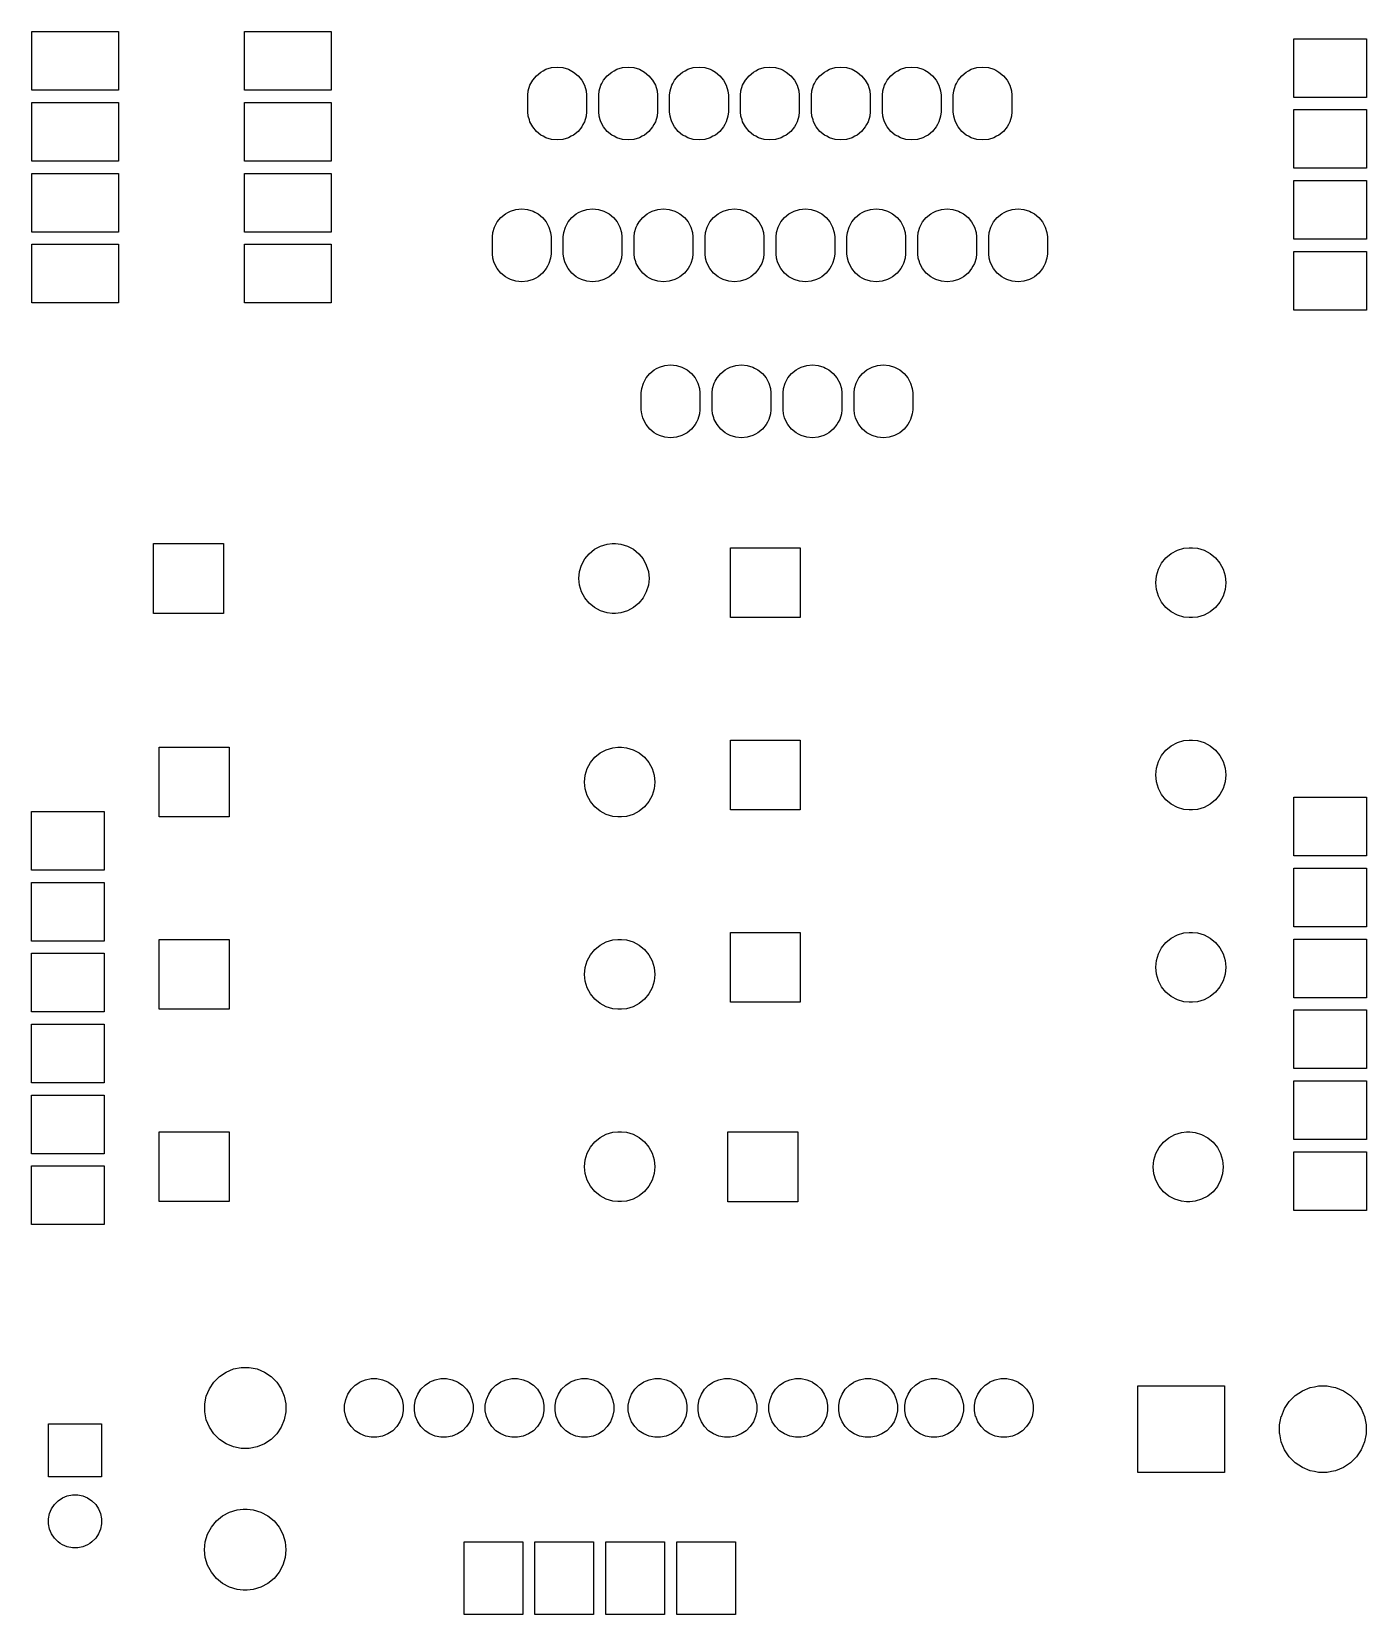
# Model space of a CAD drawing. Extents: x 85.1 to 132.9, y -87.7 to -31.
import ezdxf

# ---------------------------------------------------------------- set-up
doc = ezdxf.new("R2010")
doc.units = 0
doc.header["$MEASUREMENT"] = 0
doc.layers.add('BLACK', color=7, linetype='CONTINUOUS')

msp = doc.modelspace()

# ---------------------------------------------------------------- linework, layer by layer
at = {"layer": 'BLACK', "linetype": 'CONTINUOUS'}
for p, q in [((85.063, -33.055), (85.063, -30.953)), ((85.063, -30.953), (88.165, -30.953)), ((88.165, -30.953), (88.165, -33.055)), ((92.683, -33.055), (92.683, -30.953)), ((92.683, -30.953), (95.785, -30.953)), ((95.785, -30.953), (95.785, -33.055)), ((130.271, -33.309), (130.271, -31.207)), ((130.271, -31.207), (132.873, -31.207)), ((132.873, -31.207), (132.873, -33.309)), ((103.385, -32.3541), (103.482, -32.3023)), ((103.482, -32.3023), (103.68, -32.2422)), ((103.482, -32.3023), (103.482, -32.3023)), ((103.68, -32.2422), (103.886, -32.2219)), ((103.886, -32.2219), (104.092, -32.2422)), ((104.092, -32.2422), (104.29, -32.3023)), ((104.29, -32.3023), (104.29, -32.3023)), ((104.29, -32.3023), (104.356, -32.3375)), ((105.925, -32.3541), (106.022, -32.3023)), ((106.022, -32.3023), (106.22, -32.2422)), ((106.022, -32.3023), (106.022, -32.3023)), ((106.22, -32.2422), (106.426, -32.2219)), ((106.426, -32.2219), (106.632, -32.2422)), ((106.632, -32.2422), (106.83, -32.3023)), ((106.83, -32.3023), (106.83, -32.3023)), ((106.83, -32.3023), (106.896, -32.3375)), ((108.465, -32.3541), (108.562, -32.3023)), ((108.562, -32.3023), (108.76, -32.2422)), ((108.562, -32.3023), (108.562, -32.3023)), ((108.76, -32.2422), (108.966, -32.2219)), ((108.966, -32.2219), (109.172, -32.2422)), ((109.172, -32.2422), (109.37, -32.3023)), ((109.37, -32.3023), (109.37, -32.3023)), ((109.37, -32.3023), (109.436, -32.3375)), ((111.005, -32.3541), (111.102, -32.3023)), ((111.102, -32.3023), (111.3, -32.2422)), ((111.102, -32.3023), (111.102, -32.3023)), ((111.3, -32.2422), (111.506, -32.2219)), ((111.506, -32.2219), (111.712, -32.2422)), ((111.712, -32.2422), (111.91, -32.3023)), ((111.91, -32.3023), (111.91, -32.3023)), ((111.91, -32.3023), (111.976, -32.3375)), ((113.545, -32.3541), (113.642, -32.3023)), ((113.642, -32.3023), (113.84, -32.2422)), ((113.642, -32.3023), (113.642, -32.3023)), ((113.84, -32.2422), (114.046, -32.2219)), ((114.046, -32.2219), (114.252, -32.2422)), ((114.252, -32.2422), (114.45, -32.3023)), ((114.45, -32.3023), (114.45, -32.3023)), ((114.45, -32.3023), (114.516, -32.3375)), ((116.085, -32.3541), (116.182, -32.3023)), ((116.182, -32.3023), (116.38, -32.2422)), ((116.182, -32.3023), (116.182, -32.3023)), ((116.38, -32.2422), (116.586, -32.2219)), ((116.586, -32.2219), (116.792, -32.2422)), ((116.792, -32.2422), (116.99, -32.3023)), ((116.99, -32.3023), (116.99, -32.3023)), ((116.99, -32.3023), (117.056, -32.3375)), ((118.625, -32.3541), (118.722, -32.3023)), ((118.722, -32.3023), (118.92, -32.2422)), ((118.722, -32.3023), (118.722, -32.3023)), ((118.92, -32.2422), (119.126, -32.2219)), ((119.126, -32.2219), (119.332, -32.2422)), ((119.332, -32.2422), (119.53, -32.3023)), ((119.53, -32.3023), (119.53, -32.3023)), ((119.53, -32.3023), (119.596, -32.3375)), ((102.85, -33.072), (102.91, -32.8739)), ((102.91, -32.8739), (102.946, -32.808)), ((102.91, -32.8739), (102.91, -32.8739)), ((102.946, -32.808), (103.008, -32.6913)), ((103.008, -32.6913), (103.139, -32.5312)), ((103.139, -32.5312), (103.299, -32.3999)), ((103.299, -32.3999), (103.385, -32.3541)), ((104.356, -32.3375), (104.473, -32.3999)), ((104.473, -32.3999), (104.633, -32.5312)), ((104.633, -32.5312), (104.764, -32.6913)), ((104.764, -32.6913), (104.764, -32.6913)), ((104.764, -32.6913), (104.862, -32.8739)), ((104.862, -32.8739), (104.862, -32.8739)), ((104.862, -32.8739), (104.862, -32.8739)), ((104.862, -32.8739), (104.922, -33.072)), ((105.39, -33.072), (105.45, -32.8739)), ((105.45, -32.8739), (105.486, -32.808)), ((105.45, -32.8739), (105.45, -32.8739)), ((105.486, -32.808), (105.548, -32.6913)), ((105.548, -32.6913), (105.679, -32.5312)), ((105.679, -32.5312), (105.839, -32.3999)), ((105.839, -32.3999), (105.925, -32.3541)), ((106.896, -32.3375), (107.013, -32.3999)), ((107.013, -32.3999), (107.173, -32.5312)), ((107.173, -32.5312), (107.304, -32.6913)), ((107.304, -32.6913), (107.304, -32.6913)), ((107.304, -32.6913), (107.402, -32.8739)), ((107.402, -32.8739), (107.402, -32.8739)), ((107.402, -32.8739), (107.402, -32.8739)), ((107.402, -32.8739), (107.462, -33.072)), ((107.93, -33.072), (107.99, -32.8739)), ((107.99, -32.8739), (108.026, -32.808)), ((107.99, -32.8739), (107.99, -32.8739)), ((108.026, -32.808), (108.088, -32.6913)), ((108.088, -32.6913), (108.219, -32.5312)), ((108.219, -32.5312), (108.379, -32.3999)), ((108.379, -32.3999), (108.465, -32.3541)), ((109.436, -32.3375), (109.553, -32.3999)), ((109.553, -32.3999), (109.713, -32.5312)), ((109.713, -32.5312), (109.844, -32.6913)), ((109.844, -32.6913), (109.844, -32.6913)), ((109.844, -32.6913), (109.942, -32.8739)), ((109.942, -32.8739), (109.942, -32.8739)), ((109.942, -32.8739), (109.942, -32.8739)), ((109.942, -32.8739), (110.002, -33.072)), ((110.47, -33.072), (110.53, -32.8739)), ((110.53, -32.8739), (110.566, -32.808)), ((110.53, -32.8739), (110.53, -32.8739)), ((110.566, -32.808), (110.628, -32.6913)), ((110.628, -32.6913), (110.759, -32.5312)), ((110.759, -32.5312), (110.919, -32.3999)), ((110.919, -32.3999), (111.005, -32.3541)), ((111.976, -32.3375), (112.093, -32.3999)), ((112.093, -32.3999), (112.253, -32.5312)), ((112.253, -32.5312), (112.384, -32.6913)), ((112.384, -32.6913), (112.384, -32.6913)), ((112.384, -32.6913), (112.482, -32.8739)), ((112.482, -32.8739), (112.482, -32.8739)), ((112.482, -32.8739), (112.482, -32.8739)), ((112.482, -32.8739), (112.542, -33.072)), ((113.01, -33.072), (113.07, -32.8739)), ((113.07, -32.8739), (113.106, -32.808)), ((113.07, -32.8739), (113.07, -32.8739)), ((113.106, -32.808), (113.168, -32.6913)), ((113.168, -32.6913), (113.299, -32.5312)), ((113.299, -32.5312), (113.459, -32.3999)), ((113.459, -32.3999), (113.545, -32.3541)), ((114.516, -32.3375), (114.633, -32.3999)), ((114.633, -32.3999), (114.793, -32.5312)), ((114.793, -32.5312), (114.924, -32.6913)), ((114.924, -32.6913), (114.924, -32.6913)), ((114.924, -32.6913), (115.022, -32.8739)), ((115.022, -32.8739), (115.022, -32.8739)), ((115.022, -32.8739), (115.022, -32.8739)), ((115.022, -32.8739), (115.082, -33.072)), ((115.55, -33.072), (115.61, -32.8739)), ((115.61, -32.8739), (115.646, -32.808)), ((115.61, -32.8739), (115.61, -32.8739)), ((115.646, -32.808), (115.708, -32.6913)), ((115.708, -32.6913), (115.839, -32.5312)), ((115.839, -32.5312), (115.999, -32.3999)), ((115.999, -32.3999), (116.085, -32.3541)), ((117.056, -32.3375), (117.173, -32.3999)), ((117.173, -32.3999), (117.333, -32.5312)), ((117.333, -32.5312), (117.464, -32.6913)), ((117.464, -32.6913), (117.464, -32.6913)), ((117.464, -32.6913), (117.562, -32.8739)), ((117.562, -32.8739), (117.562, -32.8739)), ((117.562, -32.8739), (117.562, -32.8739)), ((117.562, -32.8739), (117.622, -33.072)), ((118.09, -33.072), (118.15, -32.8739)), ((118.15, -32.8739), (118.186, -32.808)), ((118.15, -32.8739), (118.15, -32.8739)), ((118.186, -32.808), (118.248, -32.6913)), ((118.248, -32.6913), (118.379, -32.5312)), ((118.379, -32.5312), (118.539, -32.3999)), ((118.539, -32.3999), (118.625, -32.3541)), ((119.596, -32.3375), (119.713, -32.3999)), ((119.713, -32.3999), (119.873, -32.5312)), ((119.873, -32.5312), (120.004, -32.6913)), ((120.004, -32.6913), (120.004, -32.6913)), ((120.004, -32.6913), (120.102, -32.8739)), ((120.102, -32.8739), (120.102, -32.8739)), ((120.102, -32.8739), (120.102, -32.8739)), ((120.102, -32.8739), (120.162, -33.072)), ((88.165, -33.055), (85.063, -33.055)), ((95.785, -33.055), (92.683, -33.055)), ((102.835, -33.2264), (102.85, -33.072)), ((102.835, -33.8296), (102.835, -33.2264)), ((104.922, -33.072), (104.937, -33.2264)), ((104.937, -33.2264), (104.937, -33.8296)), ((105.375, -33.2264), (105.39, -33.072)), ((105.375, -33.8296), (105.375, -33.2264)), ((107.462, -33.072), (107.477, -33.2264)), ((107.477, -33.2264), (107.477, -33.8296)), ((107.915, -33.2264), (107.93, -33.072)), ((107.915, -33.8296), (107.915, -33.2264)), ((110.002, -33.072), (110.017, -33.2264)), ((110.017, -33.2264), (110.017, -33.8296)), ((110.455, -33.2264), (110.47, -33.072)), ((110.455, -33.8296), (110.455, -33.2264)), ((112.542, -33.072), (112.557, -33.2264)), ((112.557, -33.2264), (112.557, -33.8296)), ((112.995, -33.2264), (113.01, -33.072)), ((112.995, -33.8296), (112.995, -33.2264)), ((115.082, -33.072), (115.097, -33.2264)), ((115.097, -33.2264), (115.097, -33.8296)), ((115.535, -33.2264), (115.55, -33.072)), ((115.535, -33.8296), (115.535, -33.2264)), ((117.622, -33.072), (117.637, -33.2264)), ((117.637, -33.2264), (117.637, -33.8296)), ((118.075, -33.2264), (118.09, -33.072)), ((118.075, -33.8296), (118.075, -33.2264)), ((120.162, -33.072), (120.177, -33.2264)), ((120.177, -33.2264), (120.177, -33.8296)), ((132.873, -33.309), (130.271, -33.309)), ((85.063, -35.595), (85.063, -33.493)), ((85.063, -33.493), (88.165, -33.493)), ((88.165, -33.493), (88.165, -35.595)), ((92.683, -35.595), (92.683, -33.493)), ((92.683, -33.493), (95.785, -33.493)), ((95.785, -33.493), (95.785, -35.595)), ((102.85, -33.984), (102.835, -33.8296)), ((102.89, -34.1161), (102.85, -33.984)), ((104.922, -33.984), (104.862, -34.1821)), ((104.937, -33.8296), (104.922, -33.984)), ((105.39, -33.984), (105.375, -33.8296)), ((105.43, -34.1161), (105.39, -33.984)), ((107.462, -33.984), (107.402, -34.1821)), ((107.477, -33.8296), (107.462, -33.984)), ((107.93, -33.984), (107.915, -33.8296)), ((107.97, -34.1161), (107.93, -33.984)), ((110.002, -33.984), (109.942, -34.1821)), ((110.017, -33.8296), (110.002, -33.984)), ((110.47, -33.984), (110.455, -33.8296)), ((110.51, -34.1161), (110.47, -33.984)), ((112.542, -33.984), (112.482, -34.1821)), ((112.557, -33.8296), (112.542, -33.984)), ((113.01, -33.984), (112.995, -33.8296)), ((113.05, -34.1161), (113.01, -33.984)), ((115.082, -33.984), (115.022, -34.1821)), ((115.097, -33.8296), (115.082, -33.984)), ((115.55, -33.984), (115.535, -33.8296)), ((115.59, -34.1161), (115.55, -33.984)), ((117.622, -33.984), (117.562, -34.1821)), ((117.637, -33.8296), (117.622, -33.984)), ((118.09, -33.984), (118.075, -33.8296)), ((118.13, -34.1161), (118.09, -33.984)), ((120.162, -33.984), (120.102, -34.1821)), ((120.177, -33.8296), (120.162, -33.984)), ((130.271, -35.849), (130.271, -33.747)), ((130.271, -33.747), (132.873, -33.747)), ((132.873, -33.747), (132.873, -35.849)), ((102.91, -34.1821), (102.89, -34.1161)), ((103.008, -34.3647), (102.91, -34.1821)), ((102.91, -34.1821), (102.91, -34.1821)), ((103.139, -34.5248), (103.008, -34.3647)), ((103.299, -34.6561), (103.139, -34.5248)), ((104.633, -34.5248), (104.473, -34.6561)), ((104.764, -34.3647), (104.633, -34.5248)), ((104.81, -34.279), (104.764, -34.3647)), ((104.862, -34.1821), (104.81, -34.279)), ((104.862, -34.1821), (104.862, -34.1821)), ((105.45, -34.1821), (105.43, -34.1161)), ((105.548, -34.3647), (105.45, -34.1821)), ((105.45, -34.1821), (105.45, -34.1821)), ((105.679, -34.5248), (105.548, -34.3647)), ((105.839, -34.6561), (105.679, -34.5248)), ((107.173, -34.5248), (107.013, -34.6561)), ((107.304, -34.3647), (107.173, -34.5248)), ((107.35, -34.279), (107.304, -34.3647)), ((107.402, -34.1821), (107.35, -34.279)), ((107.402, -34.1821), (107.402, -34.1821)), ((107.99, -34.1821), (107.97, -34.1161)), ((108.088, -34.3647), (107.99, -34.1821)), ((107.99, -34.1821), (107.99, -34.1821)), ((108.219, -34.5248), (108.088, -34.3647)), ((108.379, -34.6561), (108.219, -34.5248)), ((109.713, -34.5248), (109.553, -34.6561)), ((109.844, -34.3647), (109.713, -34.5248)), ((109.89, -34.279), (109.844, -34.3647)), ((109.942, -34.1821), (109.89, -34.279)), ((109.942, -34.1821), (109.942, -34.1821)), ((110.53, -34.1821), (110.51, -34.1161)), ((110.628, -34.3647), (110.53, -34.1821)), ((110.53, -34.1821), (110.53, -34.1821)), ((110.759, -34.5248), (110.628, -34.3647)), ((110.919, -34.6561), (110.759, -34.5248)), ((112.253, -34.5248), (112.093, -34.6561)), ((112.384, -34.3647), (112.253, -34.5248)), ((112.43, -34.279), (112.384, -34.3647)), ((112.482, -34.1821), (112.43, -34.279)), ((112.482, -34.1821), (112.482, -34.1821)), ((113.07, -34.1821), (113.05, -34.1161)), ((113.168, -34.3647), (113.07, -34.1821)), ((113.07, -34.1821), (113.07, -34.1821)), ((113.299, -34.5248), (113.168, -34.3647)), ((113.459, -34.6561), (113.299, -34.5248)), ((114.793, -34.5248), (114.633, -34.6561)), ((114.924, -34.3647), (114.793, -34.5248)), ((114.97, -34.279), (114.924, -34.3647)), ((115.022, -34.1821), (114.97, -34.279)), ((115.022, -34.1821), (115.022, -34.1821)), ((115.61, -34.1821), (115.59, -34.1161)), ((115.708, -34.3647), (115.61, -34.1821)), ((115.61, -34.1821), (115.61, -34.1821)), ((115.839, -34.5248), (115.708, -34.3647)), ((115.999, -34.6561), (115.839, -34.5248)), ((117.333, -34.5248), (117.173, -34.6561)), ((117.464, -34.3647), (117.333, -34.5248)), ((117.51, -34.279), (117.464, -34.3647)), ((117.562, -34.1821), (117.51, -34.279)), ((117.562, -34.1821), (117.562, -34.1821)), ((118.15, -34.1821), (118.13, -34.1161)), ((118.248, -34.3647), (118.15, -34.1821)), ((118.15, -34.1821), (118.15, -34.1821)), ((118.379, -34.5248), (118.248, -34.3647)), ((118.539, -34.6561), (118.379, -34.5248)), ((119.873, -34.5248), (119.713, -34.6561)), ((120.004, -34.3647), (119.873, -34.5248)), ((120.05, -34.279), (120.004, -34.3647)), ((120.102, -34.1821), (120.05, -34.279)), ((120.102, -34.1821), (120.102, -34.1821)), ((103.385, -34.7019), (103.299, -34.6561)), ((103.482, -34.7537), (103.385, -34.7019)), ((103.68, -34.8138), (103.482, -34.7537)), ((103.482, -34.7537), (103.482, -34.7537)), ((103.886, -34.8341), (103.68, -34.8138)), ((104.092, -34.8138), (103.886, -34.8341)), ((104.29, -34.7537), (104.092, -34.8138)), ((104.387, -34.7019), (104.29, -34.7537)), ((104.29, -34.7537), (104.29, -34.7537)), ((104.473, -34.6561), (104.387, -34.7019)), ((105.925, -34.7019), (105.839, -34.6561)), ((106.022, -34.7537), (105.925, -34.7019)), ((106.22, -34.8138), (106.022, -34.7537)), ((106.022, -34.7537), (106.022, -34.7537)), ((106.426, -34.8341), (106.22, -34.8138)), ((106.632, -34.8138), (106.426, -34.8341)), ((106.83, -34.7537), (106.632, -34.8138)), ((106.927, -34.7019), (106.83, -34.7537)), ((106.83, -34.7537), (106.83, -34.7537)), ((107.013, -34.6561), (106.927, -34.7019)), ((108.465, -34.7019), (108.379, -34.6561)), ((108.562, -34.7537), (108.465, -34.7019)), ((108.76, -34.8138), (108.562, -34.7537)), ((108.562, -34.7537), (108.562, -34.7537)), ((108.966, -34.8341), (108.76, -34.8138)), ((109.172, -34.8138), (108.966, -34.8341)), ((109.37, -34.7537), (109.172, -34.8138)), ((109.467, -34.7019), (109.37, -34.7537)), ((109.37, -34.7537), (109.37, -34.7537)), ((109.553, -34.6561), (109.467, -34.7019)), ((111.005, -34.7019), (110.919, -34.6561)), ((111.102, -34.7537), (111.005, -34.7019)), ((111.3, -34.8138), (111.102, -34.7537)), ((111.102, -34.7537), (111.102, -34.7537)), ((111.506, -34.8341), (111.3, -34.8138)), ((111.712, -34.8138), (111.506, -34.8341)), ((111.91, -34.7537), (111.712, -34.8138)), ((112.007, -34.7019), (111.91, -34.7537)), ((111.91, -34.7537), (111.91, -34.7537)), ((112.093, -34.6561), (112.007, -34.7019)), ((113.545, -34.7019), (113.459, -34.6561)), ((113.642, -34.7537), (113.545, -34.7019)), ((113.84, -34.8138), (113.642, -34.7537)), ((113.642, -34.7537), (113.642, -34.7537)), ((114.046, -34.8341), (113.84, -34.8138)), ((114.252, -34.8138), (114.046, -34.8341)), ((114.45, -34.7537), (114.252, -34.8138)), ((114.547, -34.7019), (114.45, -34.7537)), ((114.45, -34.7537), (114.45, -34.7537)), ((114.633, -34.6561), (114.547, -34.7019)), ((116.085, -34.7019), (115.999, -34.6561)), ((116.182, -34.7537), (116.085, -34.7019)), ((116.38, -34.8138), (116.182, -34.7537)), ((116.182, -34.7537), (116.182, -34.7537)), ((116.586, -34.8341), (116.38, -34.8138)), ((116.792, -34.8138), (116.586, -34.8341)), ((116.99, -34.7537), (116.792, -34.8138)), ((117.087, -34.7019), (116.99, -34.7537)), ((116.99, -34.7537), (116.99, -34.7537)), ((117.173, -34.6561), (117.087, -34.7019)), ((118.625, -34.7019), (118.539, -34.6561)), ((118.722, -34.7537), (118.625, -34.7019)), ((118.92, -34.8138), (118.722, -34.7537)), ((118.722, -34.7537), (118.722, -34.7537)), ((119.126, -34.8341), (118.92, -34.8138)), ((119.332, -34.8138), (119.126, -34.8341)), ((119.53, -34.7537), (119.332, -34.8138)), ((119.627, -34.7019), (119.53, -34.7537)), ((119.53, -34.7537), (119.53, -34.7537)), ((119.713, -34.6561), (119.627, -34.7019)), ((88.165, -35.595), (85.063, -35.595)), ((95.785, -35.595), (92.683, -35.595)), ((85.063, -38.135), (85.063, -36.033)), ((85.063, -36.033), (88.165, -36.033)), ((88.165, -36.033), (88.165, -38.135)), ((92.683, -38.135), (92.683, -36.033)), ((92.683, -36.033), (95.785, -36.033)), ((95.785, -36.033), (95.785, -38.135)), ((132.873, -35.849), (130.271, -35.849)), ((130.271, -38.389), (130.271, -36.287)), ((130.271, -36.287), (132.873, -36.287)), ((132.873, -36.287), (132.873, -38.389)), ((102.115, -37.4341), (102.212, -37.3823)), ((102.212, -37.3823), (102.41, -37.3222)), ((102.212, -37.3823), (102.212, -37.3823)), ((102.41, -37.3222), (102.616, -37.3019)), ((102.616, -37.3019), (102.822, -37.3222)), ((102.822, -37.3222), (103.02, -37.3823)), ((103.02, -37.3823), (103.02, -37.3823)), ((103.02, -37.3823), (103.086, -37.4175)), ((103.086, -37.4175), (103.203, -37.4799)), ((104.655, -37.4341), (104.752, -37.3823)), ((104.752, -37.3823), (104.95, -37.3222)), ((104.752, -37.3823), (104.752, -37.3823)), ((104.95, -37.3222), (105.156, -37.3019)), ((105.156, -37.3019), (105.362, -37.3222)), ((105.362, -37.3222), (105.56, -37.3823)), ((105.56, -37.3823), (105.56, -37.3823)), ((105.56, -37.3823), (105.626, -37.4175)), ((105.626, -37.4175), (105.743, -37.4799)), ((107.195, -37.4341), (107.292, -37.3823)), ((107.292, -37.3823), (107.49, -37.3222)), ((107.292, -37.3823), (107.292, -37.3823)), ((107.49, -37.3222), (107.696, -37.3019)), ((107.696, -37.3019), (107.902, -37.3222)), ((107.902, -37.3222), (108.1, -37.3823)), ((108.1, -37.3823), (108.1, -37.3823)), ((108.1, -37.3823), (108.166, -37.4175)), ((108.166, -37.4175), (108.283, -37.4799)), ((109.735, -37.4341), (109.832, -37.3823)), ((109.832, -37.3823), (110.03, -37.3222)), ((109.832, -37.3823), (109.832, -37.3823)), ((110.03, -37.3222), (110.236, -37.3019)), ((110.236, -37.3019), (110.442, -37.3222)), ((110.442, -37.3222), (110.64, -37.3823)), ((110.64, -37.3823), (110.64, -37.3823)), ((110.64, -37.3823), (110.706, -37.4175)), ((110.706, -37.4175), (110.823, -37.4799)), ((112.275, -37.4341), (112.372, -37.3823)), ((112.372, -37.3823), (112.57, -37.3222)), ((112.372, -37.3823), (112.372, -37.3823)), ((112.57, -37.3222), (112.776, -37.3019)), ((112.776, -37.3019), (112.982, -37.3222)), ((112.982, -37.3222), (113.18, -37.3823)), ((113.18, -37.3823), (113.18, -37.3823)), ((113.18, -37.3823), (113.246, -37.4175)), ((113.246, -37.4175), (113.363, -37.4799)), ((114.815, -37.4341), (114.912, -37.3823)), ((114.912, -37.3823), (115.11, -37.3222)), ((114.912, -37.3823), (114.912, -37.3823)), ((115.11, -37.3222), (115.316, -37.3019)), ((115.316, -37.3019), (115.522, -37.3222)), ((115.522, -37.3222), (115.72, -37.3823)), ((115.72, -37.3823), (115.72, -37.3823)), ((115.72, -37.3823), (115.786, -37.4175)), ((115.786, -37.4175), (115.903, -37.4799)), ((117.355, -37.4341), (117.452, -37.3823)), ((117.452, -37.3823), (117.65, -37.3222)), ((117.452, -37.3823), (117.452, -37.3823)), ((117.65, -37.3222), (117.856, -37.3019)), ((117.856, -37.3019), (118.062, -37.3222)), ((118.062, -37.3222), (118.26, -37.3823)), ((118.26, -37.3823), (118.26, -37.3823)), ((118.26, -37.3823), (118.326, -37.4175)), ((118.326, -37.4175), (118.443, -37.4799)), ((119.895, -37.4341), (119.992, -37.3823)), ((119.992, -37.3823), (120.19, -37.3222)), ((119.992, -37.3823), (119.992, -37.3823)), ((120.19, -37.3222), (120.396, -37.3019)), ((120.396, -37.3019), (120.602, -37.3222)), ((120.602, -37.3222), (120.8, -37.3823)), ((120.8, -37.3823), (120.8, -37.3823)), ((120.8, -37.3823), (120.866, -37.4175)), ((120.866, -37.4175), (120.983, -37.4799)), ((101.58, -38.152), (101.64, -37.9539)), ((101.64, -37.9539), (101.676, -37.888)), ((101.64, -37.9539), (101.64, -37.9539)), ((101.676, -37.888), (101.738, -37.7713)), ((101.738, -37.7713), (101.869, -37.6112)), ((101.869, -37.6112), (102.029, -37.4799)), ((102.029, -37.4799), (102.115, -37.4341)), ((103.203, -37.4799), (103.363, -37.6112)), ((103.363, -37.6112), (103.494, -37.7713)), ((103.494, -37.7713), (103.494, -37.7713)), ((103.494, -37.7713), (103.592, -37.9539)), ((103.592, -37.9539), (103.592, -37.9539)), ((103.592, -37.9539), (103.592, -37.9539)), ((103.592, -37.9539), (103.652, -38.152)), ((104.12, -38.152), (104.18, -37.9539)), ((104.18, -37.9539), (104.216, -37.888)), ((104.18, -37.9539), (104.18, -37.9539)), ((104.216, -37.888), (104.278, -37.7713)), ((104.278, -37.7713), (104.409, -37.6112)), ((104.409, -37.6112), (104.569, -37.4799)), ((104.569, -37.4799), (104.655, -37.4341)), ((105.743, -37.4799), (105.903, -37.6112)), ((105.903, -37.6112), (106.034, -37.7713)), ((106.034, -37.7713), (106.034, -37.7713)), ((106.034, -37.7713), (106.132, -37.9539)), ((106.132, -37.9539), (106.132, -37.9539)), ((106.132, -37.9539), (106.132, -37.9539)), ((106.132, -37.9539), (106.192, -38.152)), ((106.66, -38.152), (106.72, -37.9539)), ((106.72, -37.9539), (106.756, -37.888)), ((106.72, -37.9539), (106.72, -37.9539)), ((106.756, -37.888), (106.818, -37.7713)), ((106.818, -37.7713), (106.949, -37.6112)), ((106.949, -37.6112), (107.109, -37.4799)), ((107.109, -37.4799), (107.195, -37.4341)), ((108.283, -37.4799), (108.443, -37.6112)), ((108.443, -37.6112), (108.574, -37.7713)), ((108.574, -37.7713), (108.574, -37.7713)), ((108.574, -37.7713), (108.672, -37.9539)), ((108.672, -37.9539), (108.672, -37.9539)), ((108.672, -37.9539), (108.672, -37.9539)), ((108.672, -37.9539), (108.732, -38.152)), ((109.2, -38.152), (109.26, -37.9539)), ((109.26, -37.9539), (109.296, -37.888)), ((109.26, -37.9539), (109.26, -37.9539)), ((109.296, -37.888), (109.358, -37.7713)), ((109.358, -37.7713), (109.489, -37.6112)), ((109.489, -37.6112), (109.649, -37.4799)), ((109.649, -37.4799), (109.735, -37.4341)), ((110.823, -37.4799), (110.983, -37.6112)), ((110.983, -37.6112), (111.114, -37.7713)), ((111.114, -37.7713), (111.114, -37.7713)), ((111.114, -37.7713), (111.212, -37.9539)), ((111.212, -37.9539), (111.212, -37.9539)), ((111.212, -37.9539), (111.212, -37.9539)), ((111.212, -37.9539), (111.272, -38.152)), ((111.74, -38.152), (111.8, -37.9539)), ((111.8, -37.9539), (111.836, -37.888)), ((111.8, -37.9539), (111.8, -37.9539)), ((111.836, -37.888), (111.898, -37.7713)), ((111.898, -37.7713), (112.029, -37.6112)), ((112.029, -37.6112), (112.189, -37.4799)), ((112.189, -37.4799), (112.275, -37.4341)), ((113.363, -37.4799), (113.523, -37.6112)), ((113.523, -37.6112), (113.654, -37.7713)), ((113.654, -37.7713), (113.654, -37.7713)), ((113.654, -37.7713), (113.752, -37.9539)), ((113.752, -37.9539), (113.752, -37.9539)), ((113.752, -37.9539), (113.752, -37.9539)), ((113.752, -37.9539), (113.812, -38.152)), ((114.28, -38.152), (114.34, -37.9539)), ((114.34, -37.9539), (114.376, -37.888)), ((114.34, -37.9539), (114.34, -37.9539)), ((114.376, -37.888), (114.438, -37.7713)), ((114.438, -37.7713), (114.569, -37.6112)), ((114.569, -37.6112), (114.729, -37.4799)), ((114.729, -37.4799), (114.815, -37.4341)), ((115.903, -37.4799), (116.063, -37.6112)), ((116.063, -37.6112), (116.194, -37.7713)), ((116.194, -37.7713), (116.194, -37.7713)), ((116.194, -37.7713), (116.292, -37.9539)), ((116.292, -37.9539), (116.292, -37.9539)), ((116.292, -37.9539), (116.292, -37.9539)), ((116.292, -37.9539), (116.352, -38.152)), ((116.82, -38.152), (116.88, -37.9539)), ((116.88, -37.9539), (116.916, -37.888)), ((116.88, -37.9539), (116.88, -37.9539)), ((116.916, -37.888), (116.978, -37.7713)), ((116.978, -37.7713), (117.109, -37.6112)), ((117.109, -37.6112), (117.269, -37.4799)), ((117.269, -37.4799), (117.355, -37.4341)), ((118.443, -37.4799), (118.603, -37.6112)), ((118.603, -37.6112), (118.734, -37.7713)), ((118.734, -37.7713), (118.734, -37.7713)), ((118.734, -37.7713), (118.832, -37.9539)), ((118.832, -37.9539), (118.832, -37.9539)), ((118.832, -37.9539), (118.832, -37.9539)), ((118.832, -37.9539), (118.892, -38.152)), ((119.36, -38.152), (119.42, -37.9539)), ((119.42, -37.9539), (119.456, -37.888)), ((119.42, -37.9539), (119.42, -37.9539)), ((119.456, -37.888), (119.518, -37.7713)), ((119.518, -37.7713), (119.649, -37.6112)), ((119.649, -37.6112), (119.809, -37.4799)), ((119.809, -37.4799), (119.895, -37.4341)), ((120.983, -37.4799), (121.143, -37.6112)), ((121.143, -37.6112), (121.274, -37.7713)), ((121.274, -37.7713), (121.274, -37.7713)), ((121.274, -37.7713), (121.372, -37.9539)), ((121.372, -37.9539), (121.372, -37.9539)), ((121.372, -37.9539), (121.372, -37.9539)), ((121.372, -37.9539), (121.432, -38.152)), ((88.165, -38.135), (85.063, -38.135)), ((95.785, -38.135), (92.683, -38.135)), ((101.565, -38.3064), (101.58, -38.152)), ((101.565, -38.9096), (101.565, -38.3064)), ((103.652, -38.152), (103.667, -38.3064)), ((103.667, -38.3064), (103.667, -38.9096)), ((104.105, -38.3064), (104.12, -38.152)), ((104.105, -38.9096), (104.105, -38.3064)), ((106.192, -38.152), (106.207, -38.3064)), ((106.207, -38.3064), (106.207, -38.9096)), ((106.645, -38.3064), (106.66, -38.152)), ((106.645, -38.9096), (106.645, -38.3064)), ((108.732, -38.152), (108.747, -38.3064)), ((108.747, -38.3064), (108.747, -38.9096)), ((109.185, -38.3064), (109.2, -38.152)), ((109.185, -38.9096), (109.185, -38.3064)), ((111.272, -38.152), (111.287, -38.3064)), ((111.287, -38.3064), (111.287, -38.9096)), ((111.725, -38.3064), (111.74, -38.152)), ((111.725, -38.9096), (111.725, -38.3064)), ((113.812, -38.152), (113.827, -38.3064)), ((113.827, -38.3064), (113.827, -38.9096)), ((114.265, -38.3064), (114.28, -38.152)), ((114.265, -38.9096), (114.265, -38.3064)), ((116.352, -38.152), (116.367, -38.3064)), ((116.367, -38.3064), (116.367, -38.9096)), ((116.805, -38.3064), (116.82, -38.152)), ((116.805, -38.9096), (116.805, -38.3064)), ((118.892, -38.152), (118.907, -38.3064)), ((118.907, -38.3064), (118.907, -38.9096)), ((119.345, -38.3064), (119.36, -38.152)), ((119.345, -38.9096), (119.345, -38.3064)), ((121.432, -38.152), (121.447, -38.3064)), ((121.447, -38.3064), (121.447, -38.9096)), ((132.873, -38.389), (130.271, -38.389)), ((85.063, -40.675), (85.063, -38.573)), ((85.063, -38.573), (88.165, -38.573)), ((88.165, -38.573), (88.165, -40.675)), ((92.683, -40.675), (92.683, -38.573)), ((92.683, -38.573), (95.785, -38.573)), ((95.785, -38.573), (95.785, -40.675)), ((101.58, -39.064), (101.565, -38.9096)), ((101.62, -39.1961), (101.58, -39.064)), ((103.652, -39.064), (103.592, -39.2621)), ((103.667, -38.9096), (103.652, -39.064)), ((104.12, -39.064), (104.105, -38.9096)), ((104.16, -39.1961), (104.12, -39.064)), ((106.192, -39.064), (106.132, -39.2621)), ((106.207, -38.9096), (106.192, -39.064)), ((106.66, -39.064), (106.645, -38.9096)), ((106.7, -39.1961), (106.66, -39.064)), ((108.732, -39.064), (108.672, -39.2621)), ((108.747, -38.9096), (108.732, -39.064)), ((109.2, -39.064), (109.185, -38.9096)), ((109.24, -39.1961), (109.2, -39.064)), ((111.272, -39.064), (111.212, -39.2621)), ((111.287, -38.9096), (111.272, -39.064)), ((111.74, -39.064), (111.725, -38.9096)), ((111.78, -39.1961), (111.74, -39.064)), ((113.812, -39.064), (113.752, -39.2621)), ((113.827, -38.9096), (113.812, -39.064)), ((114.28, -39.064), (114.265, -38.9096)), ((114.32, -39.1961), (114.28, -39.064)), ((116.352, -39.064), (116.292, -39.2621)), ((116.367, -38.9096), (116.352, -39.064)), ((116.82, -39.064), (116.805, -38.9096)), ((116.86, -39.1961), (116.82, -39.064)), ((118.892, -39.064), (118.832, -39.2621)), ((118.907, -38.9096), (118.892, -39.064)), ((119.36, -39.064), (119.345, -38.9096)), ((119.4, -39.1961), (119.36, -39.064)), ((121.432, -39.064), (121.372, -39.2621)), ((121.447, -38.9096), (121.432, -39.064)), ((130.271, -40.929), (130.271, -38.827)), ((130.271, -38.827), (132.873, -38.827)), ((132.873, -38.827), (132.873, -40.929)), ((101.64, -39.2621), (101.62, -39.1961)), ((101.738, -39.4447), (101.64, -39.2621)), ((101.64, -39.2621), (101.64, -39.2621)), ((101.869, -39.6048), (101.738, -39.4447)), ((102.029, -39.7361), (101.869, -39.6048)), ((103.363, -39.6048), (103.203, -39.7361)), ((103.494, -39.4447), (103.363, -39.6048)), ((103.54, -39.359), (103.494, -39.4447)), ((103.592, -39.2621), (103.54, -39.359)), ((103.592, -39.2621), (103.592, -39.2621)), ((104.18, -39.2621), (104.16, -39.1961)), ((104.278, -39.4447), (104.18, -39.2621)), ((104.18, -39.2621), (104.18, -39.2621)), ((104.409, -39.6048), (104.278, -39.4447)), ((104.569, -39.7361), (104.409, -39.6048)), ((105.903, -39.6048), (105.743, -39.7361)), ((106.034, -39.4447), (105.903, -39.6048)), ((106.08, -39.359), (106.034, -39.4447)), ((106.132, -39.2621), (106.08, -39.359)), ((106.132, -39.2621), (106.132, -39.2621)), ((106.72, -39.2621), (106.7, -39.1961)), ((106.818, -39.4447), (106.72, -39.2621)), ((106.72, -39.2621), (106.72, -39.2621)), ((106.949, -39.6048), (106.818, -39.4447)), ((107.109, -39.7361), (106.949, -39.6048)), ((108.443, -39.6048), (108.283, -39.7361)), ((108.574, -39.4447), (108.443, -39.6048)), ((108.62, -39.359), (108.574, -39.4447)), ((108.672, -39.2621), (108.62, -39.359)), ((108.672, -39.2621), (108.672, -39.2621)), ((109.26, -39.2621), (109.24, -39.1961)), ((109.358, -39.4447), (109.26, -39.2621)), ((109.26, -39.2621), (109.26, -39.2621)), ((109.489, -39.6048), (109.358, -39.4447)), ((109.649, -39.7361), (109.489, -39.6048)), ((110.983, -39.6048), (110.823, -39.7361)), ((111.114, -39.4447), (110.983, -39.6048)), ((111.16, -39.359), (111.114, -39.4447)), ((111.212, -39.2621), (111.16, -39.359)), ((111.212, -39.2621), (111.212, -39.2621)), ((111.8, -39.2621), (111.78, -39.1961)), ((111.898, -39.4447), (111.8, -39.2621)), ((111.8, -39.2621), (111.8, -39.2621)), ((112.029, -39.6048), (111.898, -39.4447)), ((112.189, -39.7361), (112.029, -39.6048)), ((113.523, -39.6048), (113.363, -39.7361)), ((113.654, -39.4447), (113.523, -39.6048)), ((113.7, -39.359), (113.654, -39.4447)), ((113.752, -39.2621), (113.7, -39.359)), ((113.752, -39.2621), (113.752, -39.2621)), ((114.34, -39.2621), (114.32, -39.1961)), ((114.438, -39.4447), (114.34, -39.2621)), ((114.34, -39.2621), (114.34, -39.2621)), ((114.569, -39.6048), (114.438, -39.4447)), ((114.729, -39.7361), (114.569, -39.6048)), ((116.063, -39.6048), (115.903, -39.7361)), ((116.194, -39.4447), (116.063, -39.6048)), ((116.24, -39.359), (116.194, -39.4447)), ((116.292, -39.2621), (116.24, -39.359)), ((116.292, -39.2621), (116.292, -39.2621)), ((116.88, -39.2621), (116.86, -39.1961)), ((116.978, -39.4447), (116.88, -39.2621)), ((116.88, -39.2621), (116.88, -39.2621)), ((117.109, -39.6048), (116.978, -39.4447)), ((117.269, -39.7361), (117.109, -39.6048)), ((118.603, -39.6048), (118.443, -39.7361)), ((118.734, -39.4447), (118.603, -39.6048)), ((118.78, -39.359), (118.734, -39.4447)), ((118.832, -39.2621), (118.78, -39.359)), ((118.832, -39.2621), (118.832, -39.2621)), ((119.42, -39.2621), (119.4, -39.1961)), ((119.518, -39.4447), (119.42, -39.2621)), ((119.42, -39.2621), (119.42, -39.2621)), ((119.649, -39.6048), (119.518, -39.4447)), ((119.809, -39.7361), (119.649, -39.6048)), ((121.143, -39.6048), (120.983, -39.7361)), ((121.274, -39.4447), (121.143, -39.6048)), ((121.32, -39.359), (121.274, -39.4447)), ((121.372, -39.2621), (121.32, -39.359)), ((121.372, -39.2621), (121.372, -39.2621)), ((102.115, -39.7819), (102.029, -39.7361)), ((102.212, -39.8337), (102.115, -39.7819)), ((102.41, -39.8938), (102.212, -39.8337)), ((102.212, -39.8337), (102.212, -39.8337)), ((102.616, -39.9141), (102.41, -39.8938)), ((102.822, -39.8938), (102.616, -39.9141)), ((103.02, -39.8337), (102.822, -39.8938)), ((103.117, -39.7819), (103.02, -39.8337)), ((103.02, -39.8337), (103.02, -39.8337)), ((103.203, -39.7361), (103.117, -39.7819)), ((104.655, -39.7819), (104.569, -39.7361)), ((104.752, -39.8337), (104.655, -39.7819)), ((104.95, -39.8938), (104.752, -39.8337)), ((104.752, -39.8337), (104.752, -39.8337)), ((105.156, -39.9141), (104.95, -39.8938)), ((105.362, -39.8938), (105.156, -39.9141)), ((105.56, -39.8337), (105.362, -39.8938)), ((105.657, -39.7819), (105.56, -39.8337)), ((105.56, -39.8337), (105.56, -39.8337)), ((105.743, -39.7361), (105.657, -39.7819)), ((107.195, -39.7819), (107.109, -39.7361)), ((107.292, -39.8337), (107.195, -39.7819)), ((107.49, -39.8938), (107.292, -39.8337)), ((107.292, -39.8337), (107.292, -39.8337)), ((107.696, -39.9141), (107.49, -39.8938)), ((107.902, -39.8938), (107.696, -39.9141)), ((108.1, -39.8337), (107.902, -39.8938)), ((108.197, -39.7819), (108.1, -39.8337)), ((108.1, -39.8337), (108.1, -39.8337)), ((108.283, -39.7361), (108.197, -39.7819)), ((109.735, -39.7819), (109.649, -39.7361)), ((109.832, -39.8337), (109.735, -39.7819)), ((110.03, -39.8938), (109.832, -39.8337)), ((109.832, -39.8337), (109.832, -39.8337)), ((110.236, -39.9141), (110.03, -39.8938)), ((110.442, -39.8938), (110.236, -39.9141)), ((110.64, -39.8337), (110.442, -39.8938)), ((110.737, -39.7819), (110.64, -39.8337)), ((110.64, -39.8337), (110.64, -39.8337)), ((110.823, -39.7361), (110.737, -39.7819)), ((112.275, -39.7819), (112.189, -39.7361)), ((112.372, -39.8337), (112.275, -39.7819)), ((112.57, -39.8938), (112.372, -39.8337)), ((112.372, -39.8337), (112.372, -39.8337)), ((112.776, -39.9141), (112.57, -39.8938)), ((112.982, -39.8938), (112.776, -39.9141)), ((113.18, -39.8337), (112.982, -39.8938)), ((113.277, -39.7819), (113.18, -39.8337)), ((113.18, -39.8337), (113.18, -39.8337)), ((113.363, -39.7361), (113.277, -39.7819)), ((114.815, -39.7819), (114.729, -39.7361)), ((114.912, -39.8337), (114.815, -39.7819)), ((115.11, -39.8938), (114.912, -39.8337)), ((114.912, -39.8337), (114.912, -39.8337)), ((115.316, -39.9141), (115.11, -39.8938)), ((115.522, -39.8938), (115.316, -39.9141)), ((115.72, -39.8337), (115.522, -39.8938)), ((115.817, -39.7819), (115.72, -39.8337)), ((115.72, -39.8337), (115.72, -39.8337)), ((115.903, -39.7361), (115.817, -39.7819)), ((117.355, -39.7819), (117.269, -39.7361)), ((117.452, -39.8337), (117.355, -39.7819)), ((117.65, -39.8938), (117.452, -39.8337)), ((117.452, -39.8337), (117.452, -39.8337)), ((117.856, -39.9141), (117.65, -39.8938)), ((118.062, -39.8938), (117.856, -39.9141)), ((118.26, -39.8337), (118.062, -39.8938)), ((118.357, -39.7819), (118.26, -39.8337)), ((118.26, -39.8337), (118.26, -39.8337)), ((118.443, -39.7361), (118.357, -39.7819)), ((119.895, -39.7819), (119.809, -39.7361)), ((119.992, -39.8337), (119.895, -39.7819)), ((120.19, -39.8938), (119.992, -39.8337)), ((119.992, -39.8337), (119.992, -39.8337)), ((120.396, -39.9141), (120.19, -39.8938)), ((120.602, -39.8938), (120.396, -39.9141)), ((120.8, -39.8337), (120.602, -39.8938)), ((120.897, -39.7819), (120.8, -39.8337)), ((120.8, -39.8337), (120.8, -39.8337)), ((120.983, -39.7361), (120.897, -39.7819)), ((88.165, -40.675), (85.063, -40.675)), ((95.785, -40.675), (92.683, -40.675)), ((132.873, -40.929), (130.271, -40.929)), ((107.203, -43.1992), (107.363, -43.0679)), ((107.363, -43.0679), (107.449, -43.0221)), ((107.449, -43.0221), (107.546, -42.9703)), ((107.546, -42.9703), (107.744, -42.9102)), ((107.546, -42.9703), (107.546, -42.9703)), ((107.744, -42.9102), (107.95, -42.8899)), ((107.95, -42.8899), (108.156, -42.9102)), ((108.156, -42.9102), (108.354, -42.9703)), ((108.354, -42.9703), (108.354, -42.9703)), ((108.354, -42.9703), (108.42, -43.0055)), ((108.42, -43.0055), (108.537, -43.0679)), ((108.537, -43.0679), (108.697, -43.1992)), ((109.743, -43.1992), (109.903, -43.0679)), ((109.903, -43.0679), (109.989, -43.0221)), ((109.989, -43.0221), (110.086, -42.9703)), ((110.086, -42.9703), (110.284, -42.9102)), ((110.086, -42.9703), (110.086, -42.9703)), ((110.284, -42.9102), (110.49, -42.8899)), ((110.49, -42.8899), (110.696, -42.9102)), ((110.696, -42.9102), (110.894, -42.9703)), ((110.894, -42.9703), (110.894, -42.9703)), ((110.894, -42.9703), (110.96, -43.0055)), ((110.96, -43.0055), (111.077, -43.0679)), ((111.077, -43.0679), (111.237, -43.1992)), ((112.283, -43.1992), (112.443, -43.0679)), ((112.443, -43.0679), (112.529, -43.0221)), ((112.529, -43.0221), (112.626, -42.9703)), ((112.626, -42.9703), (112.824, -42.9102)), ((112.626, -42.9703), (112.626, -42.9703)), ((112.824, -42.9102), (113.03, -42.8899)), ((113.03, -42.8899), (113.236, -42.9102)), ((113.236, -42.9102), (113.434, -42.9703)), ((113.434, -42.9703), (113.434, -42.9703)), ((113.434, -42.9703), (113.5, -43.0055)), ((113.5, -43.0055), (113.617, -43.0679)), ((113.617, -43.0679), (113.777, -43.1992)), ((114.823, -43.1992), (114.983, -43.0679)), ((114.983, -43.0679), (115.069, -43.0221)), ((115.069, -43.0221), (115.166, -42.9703)), ((115.166, -42.9703), (115.364, -42.9102)), ((115.166, -42.9703), (115.166, -42.9703)), ((115.364, -42.9102), (115.57, -42.8899)), ((115.57, -42.8899), (115.776, -42.9102)), ((115.776, -42.9102), (115.974, -42.9703)), ((115.974, -42.9703), (115.974, -42.9703)), ((115.974, -42.9703), (116.04, -43.0055)), ((116.04, -43.0055), (116.157, -43.0679)), ((116.157, -43.0679), (116.317, -43.1992)), ((106.914, -43.74), (106.974, -43.5419)), ((106.974, -43.5419), (107.01, -43.476)), ((106.974, -43.5419), (106.974, -43.5419)), ((107.01, -43.476), (107.072, -43.3593)), ((107.072, -43.3593), (107.203, -43.1992)), ((108.697, -43.1992), (108.828, -43.3593)), ((108.828, -43.3593), (108.828, -43.3593)), ((108.828, -43.3593), (108.926, -43.5419)), ((108.926, -43.5419), (108.926, -43.5419)), ((108.926, -43.5419), (108.926, -43.5419)), ((108.926, -43.5419), (108.986, -43.74)), ((109.454, -43.74), (109.514, -43.5419)), ((109.514, -43.5419), (109.55, -43.476)), ((109.514, -43.5419), (109.514, -43.5419)), ((109.55, -43.476), (109.612, -43.3593)), ((109.612, -43.3593), (109.743, -43.1992)), ((111.237, -43.1992), (111.368, -43.3593)), ((111.368, -43.3593), (111.368, -43.3593)), ((111.368, -43.3593), (111.466, -43.5419)), ((111.466, -43.5419), (111.466, -43.5419)), ((111.466, -43.5419), (111.466, -43.5419)), ((111.466, -43.5419), (111.526, -43.74)), ((111.994, -43.74), (112.054, -43.5419)), ((112.054, -43.5419), (112.09, -43.476)), ((112.054, -43.5419), (112.054, -43.5419)), ((112.09, -43.476), (112.152, -43.3593)), ((112.152, -43.3593), (112.283, -43.1992)), ((113.777, -43.1992), (113.908, -43.3593)), ((113.908, -43.3593), (113.908, -43.3593)), ((113.908, -43.3593), (114.006, -43.5419)), ((114.006, -43.5419), (114.006, -43.5419)), ((114.006, -43.5419), (114.006, -43.5419)), ((114.006, -43.5419), (114.066, -43.74)), ((114.534, -43.74), (114.594, -43.5419)), ((114.594, -43.5419), (114.63, -43.476)), ((114.594, -43.5419), (114.594, -43.5419)), ((114.63, -43.476), (114.692, -43.3593)), ((114.692, -43.3593), (114.823, -43.1992)), ((116.317, -43.1992), (116.448, -43.3593)), ((116.448, -43.3593), (116.448, -43.3593)), ((116.448, -43.3593), (116.546, -43.5419)), ((116.546, -43.5419), (116.546, -43.5419)), ((116.546, -43.5419), (116.546, -43.5419)), ((116.546, -43.5419), (116.606, -43.74)), ((106.899, -43.8944), (106.914, -43.74)), ((106.899, -44.4976), (106.899, -43.8944)), ((108.986, -43.74), (109.001, -43.8944)), ((109.001, -43.8944), (109.001, -44.4976)), ((109.439, -43.8944), (109.454, -43.74)), ((109.439, -44.4976), (109.439, -43.8944)), ((111.526, -43.74), (111.541, -43.8944)), ((111.541, -43.8944), (111.541, -44.4976)), ((111.979, -43.8944), (111.994, -43.74)), ((111.979, -44.4976), (111.979, -43.8944)), ((114.066, -43.74), (114.081, -43.8944)), ((114.081, -43.8944), (114.081, -44.4976)), ((114.519, -43.8944), (114.534, -43.74)), ((114.519, -44.4976), (114.519, -43.8944)), ((116.606, -43.74), (116.621, -43.8944)), ((116.621, -43.8944), (116.621, -44.4976)), ((106.914, -44.652), (106.899, -44.4976)), ((106.954, -44.7841), (106.914, -44.652)), ((106.974, -44.8501), (106.954, -44.7841)), ((108.986, -44.652), (108.926, -44.8501)), ((109.001, -44.4976), (108.986, -44.652)), ((109.454, -44.652), (109.439, -44.4976)), ((109.494, -44.7841), (109.454, -44.652)), ((109.514, -44.8501), (109.494, -44.7841)), ((111.526, -44.652), (111.466, -44.8501)), ((111.541, -44.4976), (111.526, -44.652)), ((111.994, -44.652), (111.979, -44.4976)), ((112.034, -44.7841), (111.994, -44.652)), ((112.054, -44.8501), (112.034, -44.7841)), ((114.066, -44.652), (114.006, -44.8501)), ((114.081, -44.4976), (114.066, -44.652)), ((114.534, -44.652), (114.519, -44.4976)), ((114.574, -44.7841), (114.534, -44.652)), ((114.594, -44.8501), (114.574, -44.7841)), ((116.606, -44.652), (116.546, -44.8501)), ((116.621, -44.4976), (116.606, -44.652)), ((107.072, -45.0327), (106.974, -44.8501)), ((106.974, -44.8501), (106.974, -44.8501)), ((107.203, -45.1928), (107.072, -45.0327)), ((107.363, -45.3241), (107.203, -45.1928)), ((107.449, -45.3699), (107.363, -45.3241)), ((108.537, -45.3241), (108.451, -45.3699)), ((108.697, -45.1928), (108.537, -45.3241)), ((108.828, -45.0327), (108.697, -45.1928)), ((108.874, -44.947), (108.828, -45.0327)), ((108.926, -44.8501), (108.874, -44.947)), ((108.926, -44.8501), (108.926, -44.8501)), ((109.612, -45.0327), (109.514, -44.8501)), ((109.514, -44.8501), (109.514, -44.8501)), ((109.743, -45.1928), (109.612, -45.0327)), ((109.903, -45.3241), (109.743, -45.1928)), ((109.989, -45.3699), (109.903, -45.3241)), ((111.077, -45.3241), (110.991, -45.3699)), ((111.237, -45.1928), (111.077, -45.3241)), ((111.368, -45.0327), (111.237, -45.1928)), ((111.414, -44.947), (111.368, -45.0327)), ((111.466, -44.8501), (111.414, -44.947)), ((111.466, -44.8501), (111.466, -44.8501)), ((112.152, -45.0327), (112.054, -44.8501)), ((112.054, -44.8501), (112.054, -44.8501)), ((112.283, -45.1928), (112.152, -45.0327)), ((112.443, -45.3241), (112.283, -45.1928)), ((112.529, -45.3699), (112.443, -45.3241)), ((113.617, -45.3241), (113.531, -45.3699)), ((113.777, -45.1928), (113.617, -45.3241)), ((113.908, -45.0327), (113.777, -45.1928)), ((113.954, -44.947), (113.908, -45.0327)), ((114.006, -44.8501), (113.954, -44.947)), ((114.006, -44.8501), (114.006, -44.8501)), ((114.692, -45.0327), (114.594, -44.8501)), ((114.594, -44.8501), (114.594, -44.8501)), ((114.823, -45.1928), (114.692, -45.0327)), ((114.983, -45.3241), (114.823, -45.1928)), ((115.069, -45.3699), (114.983, -45.3241)), ((116.157, -45.3241), (116.071, -45.3699)), ((116.317, -45.1928), (116.157, -45.3241)), ((116.448, -45.0327), (116.317, -45.1928)), ((116.494, -44.947), (116.448, -45.0327)), ((116.546, -44.8501), (116.494, -44.947)), ((116.546, -44.8501), (116.546, -44.8501)), ((107.546, -45.4217), (107.449, -45.3699)), ((107.744, -45.4818), (107.546, -45.4217)), ((107.546, -45.4217), (107.546, -45.4217)), ((107.95, -45.5021), (107.744, -45.4818)), ((108.156, -45.4818), (107.95, -45.5021)), ((108.354, -45.4217), (108.156, -45.4818)), ((108.451, -45.3699), (108.354, -45.4217)), ((108.354, -45.4217), (108.354, -45.4217)), ((110.086, -45.4217), (109.989, -45.3699)), ((110.284, -45.4818), (110.086, -45.4217)), ((110.086, -45.4217), (110.086, -45.4217)), ((110.49, -45.5021), (110.284, -45.4818)), ((110.696, -45.4818), (110.49, -45.5021)), ((110.894, -45.4217), (110.696, -45.4818)), ((110.991, -45.3699), (110.894, -45.4217)), ((110.894, -45.4217), (110.894, -45.4217)), ((112.626, -45.4217), (112.529, -45.3699)), ((112.824, -45.4818), (112.626, -45.4217)), ((112.626, -45.4217), (112.626, -45.4217)), ((113.03, -45.5021), (112.824, -45.4818)), ((113.236, -45.4818), (113.03, -45.5021)), ((113.434, -45.4217), (113.236, -45.4818)), ((113.531, -45.3699), (113.434, -45.4217)), ((113.434, -45.4217), (113.434, -45.4217)), ((115.166, -45.4217), (115.069, -45.3699)), ((115.364, -45.4818), (115.166, -45.4217)), ((115.166, -45.4217), (115.166, -45.4217)), ((115.57, -45.5021), (115.364, -45.4818)), ((115.776, -45.4818), (115.57, -45.5021)), ((115.974, -45.4217), (115.776, -45.4818)), ((116.071, -45.3699), (115.974, -45.4217)), ((115.974, -45.4217), (115.974, -45.4217)), ((89.427, -51.797), (89.427, -49.295)), ((89.427, -49.295), (91.929, -49.295)), ((91.929, -49.295), (91.929, -51.797)), ((105.437, -49.3846), (105.673, -49.3131)), ((105.673, -49.3131), (105.857, -49.295)), ((105.857, -49.295), (105.979, -49.295)), ((105.979, -49.295), (106.163, -49.3131)), ((106.163, -49.3131), (106.399, -49.3846)), ((104.757, -50.0649), (104.873, -49.8476)), ((104.873, -49.8476), (105.029, -49.6571)), ((105.029, -49.6571), (105.22, -49.5008)), ((105.22, -49.5008), (105.437, -49.3846)), ((106.399, -49.3846), (106.616, -49.5008)), ((106.616, -49.5008), (106.807, -49.6571)), ((106.807, -49.6571), (106.963, -49.8476)), ((106.963, -49.8476), (107.079, -50.0649)), ((110.092, -51.948), (110.092, -49.446)), ((110.092, -49.446), (112.594, -49.446)), ((112.594, -49.446), (112.594, -51.948)), ((125.538, -49.9986), (125.694, -49.8081)), ((125.694, -49.8081), (125.885, -49.6518)), ((125.885, -49.6518), (126.102, -49.5356)), ((126.102, -49.5356), (126.338, -49.4641)), ((126.338, -49.4641), (126.522, -49.446)), ((126.522, -49.446), (126.644, -49.446)), ((126.644, -49.446), (126.828, -49.4641)), ((126.828, -49.4641), (127.064, -49.5356)), ((127.064, -49.5356), (127.281, -49.6518)), ((127.281, -49.6518), (127.472, -49.8081)), ((127.472, -49.8081), (127.628, -49.9986)), ((104.661, -50.546), (104.685, -50.3008)), ((104.685, -50.3008), (104.757, -50.0649)), ((107.079, -50.0649), (107.151, -50.3008)), ((107.151, -50.3008), (107.175, -50.546)), ((125.326, -50.697), (125.35, -50.4518)), ((125.35, -50.4518), (125.422, -50.2159)), ((125.422, -50.2159), (125.538, -49.9986)), ((127.628, -49.9986), (127.744, -50.2159)), ((127.744, -50.2159), (127.816, -50.4518)), ((127.816, -50.4518), (127.84, -50.697)), ((104.685, -50.7912), (104.661, -50.546)), ((104.757, -51.0271), (104.685, -50.7912)), ((104.873, -51.2444), (104.757, -51.0271)), ((107.079, -51.0271), (106.963, -51.2444)), ((107.151, -50.7912), (107.079, -51.0271)), ((107.175, -50.546), (107.151, -50.7912)), ((125.35, -50.9422), (125.326, -50.697)), ((125.422, -51.1781), (125.35, -50.9422)), ((127.816, -50.9422), (127.744, -51.1781)), ((127.84, -50.697), (127.816, -50.9422)), ((105.029, -51.4349), (104.873, -51.2444)), ((105.22, -51.5912), (105.029, -51.4349)), ((105.437, -51.7074), (105.22, -51.5912)), ((106.616, -51.5912), (106.399, -51.7074)), ((106.807, -51.4349), (106.616, -51.5912)), ((106.963, -51.2444), (106.807, -51.4349)), ((125.538, -51.3954), (125.422, -51.1781)), ((125.694, -51.5859), (125.538, -51.3954)), ((125.885, -51.7422), (125.694, -51.5859)), ((127.472, -51.5859), (127.281, -51.7422)), ((127.628, -51.3954), (127.472, -51.5859)), ((127.744, -51.1781), (127.628, -51.3954)), ((91.929, -51.797), (89.427, -51.797)), ((105.673, -51.7789), (105.437, -51.7074)), ((105.857, -51.797), (105.673, -51.7789)), ((105.979, -51.797), (105.857, -51.797)), ((106.163, -51.7789), (105.979, -51.797)), ((106.399, -51.7074), (106.163, -51.7789)), ((112.594, -51.948), (110.092, -51.948)), ((126.102, -51.8584), (125.885, -51.7422)), ((126.338, -51.9299), (126.102, -51.8584)), ((126.522, -51.948), (126.338, -51.9299)), ((126.644, -51.948), (126.522, -51.948)), ((126.828, -51.9299), (126.644, -51.948)), ((127.064, -51.8584), (126.828, -51.9299)), ((127.281, -51.7422), (127.064, -51.8584)), ((89.632, -59.092), (89.632, -56.59)), ((89.632, -56.59), (92.134, -56.59)), ((92.134, -56.59), (92.134, -59.092)), ((105.425, -56.7958), (105.642, -56.6796)), ((105.642, -56.6796), (105.878, -56.6081)), ((105.878, -56.6081), (106.062, -56.59)), ((106.062, -56.59), (106.184, -56.59)), ((106.184, -56.59), (106.368, -56.6081)), ((106.368, -56.6081), (106.604, -56.6796)), ((106.604, -56.6796), (106.821, -56.7958)), ((110.092, -58.838), (110.092, -56.336)), ((110.092, -56.336), (112.594, -56.336)), ((112.594, -56.336), (112.594, -58.838)), ((125.538, -56.8886), (125.694, -56.6981)), ((125.694, -56.6981), (125.885, -56.5418)), ((125.885, -56.5418), (126.102, -56.4256)), ((126.102, -56.4256), (126.338, -56.3541)), ((126.338, -56.3541), (126.522, -56.336)), ((126.522, -56.336), (126.644, -56.336)), ((126.644, -56.336), (126.828, -56.3541)), ((126.828, -56.3541), (127.064, -56.4256)), ((127.064, -56.4256), (127.281, -56.5418)), ((127.281, -56.5418), (127.472, -56.6981)), ((127.472, -56.6981), (127.628, -56.8886)), ((104.962, -57.3599), (105.078, -57.1426)), ((105.078, -57.1426), (105.234, -56.9521)), ((105.234, -56.9521), (105.425, -56.7958)), ((106.821, -56.7958), (107.012, -56.9521)), ((107.012, -56.9521), (107.168, -57.1426)), ((107.168, -57.1426), (107.284, -57.3599)), ((125.35, -57.3418), (125.422, -57.1059)), ((125.422, -57.1059), (125.538, -56.8886)), ((127.628, -56.8886), (127.744, -57.1059)), ((127.744, -57.1059), (127.816, -57.3418)), ((104.866, -57.841), (104.89, -57.5958)), ((104.89, -58.0862), (104.866, -57.841)), ((104.89, -57.5958), (104.962, -57.3599)), ((107.284, -57.3599), (107.356, -57.5958)), ((107.356, -57.5958), (107.38, -57.841)), ((107.38, -57.841), (107.356, -58.0862)), ((125.326, -57.587), (125.35, -57.3418)), ((125.35, -57.8322), (125.326, -57.587)), ((125.422, -58.0681), (125.35, -57.8322)), ((127.816, -57.8322), (127.744, -58.0681)), ((127.816, -57.3418), (127.84, -57.587)), ((127.84, -57.587), (127.816, -57.8322)), ((104.962, -58.3221), (104.89, -58.0862)), ((105.078, -58.5394), (104.962, -58.3221)), ((107.284, -58.3221), (107.168, -58.5394)), ((107.356, -58.0862), (107.284, -58.3221)), ((125.538, -58.2854), (125.422, -58.0681)), ((125.694, -58.4759), (125.538, -58.2854)), ((127.628, -58.2854), (127.472, -58.4759)), ((127.744, -58.0681), (127.628, -58.2854)), ((130.271, -60.487), (130.271, -58.385)), ((130.271, -58.385), (132.873, -58.385)), ((132.873, -58.385), (132.873, -60.487)), ((85.059, -60.995), (85.059, -58.893)), ((85.059, -58.893), (87.661, -58.893)), ((87.661, -58.893), (87.661, -60.995)), ((105.234, -58.7299), (105.078, -58.5394)), ((105.425, -58.8862), (105.234, -58.7299)), ((105.642, -59.0024), (105.425, -58.8862)), ((106.821, -58.8862), (106.604, -59.0024)), ((107.012, -58.7299), (106.821, -58.8862)), ((107.168, -58.5394), (107.012, -58.7299)), ((112.594, -58.838), (110.092, -58.838)), ((125.885, -58.6322), (125.694, -58.4759)), ((126.102, -58.7484), (125.885, -58.6322)), ((126.338, -58.8199), (126.102, -58.7484)), ((126.522, -58.838), (126.338, -58.8199)), ((126.644, -58.838), (126.522, -58.838)), ((126.828, -58.8199), (126.644, -58.838)), ((127.064, -58.7484), (126.828, -58.8199)), ((127.281, -58.6322), (127.064, -58.7484)), ((127.472, -58.4759), (127.281, -58.6322)), ((92.134, -59.092), (89.632, -59.092)), ((105.878, -59.0739), (105.642, -59.0024)), ((106.062, -59.092), (105.878, -59.0739)), ((106.184, -59.092), (106.062, -59.092)), ((106.368, -59.0739), (106.184, -59.092)), ((106.604, -59.0024), (106.368, -59.0739)), ((132.873, -60.487), (130.271, -60.487)), ((87.661, -60.995), (85.059, -60.995)), ((130.271, -63.027), (130.271, -60.925)), ((130.271, -60.925), (132.873, -60.925)), ((132.873, -60.925), (132.873, -63.027)), ((85.059, -63.535), (85.059, -61.433)), ((85.059, -61.433), (87.661, -61.433)), ((87.661, -61.433), (87.661, -63.535)), ((89.632, -65.982), (89.632, -63.48)), ((89.632, -63.48), (92.134, -63.48)), ((92.134, -63.48), (92.134, -65.982)), ((105.642, -63.5696), (105.878, -63.4981)), ((105.878, -63.4981), (106.062, -63.48)), ((106.062, -63.48), (106.184, -63.48)), ((106.184, -63.48), (106.368, -63.4981)), ((106.368, -63.4981), (106.604, -63.5696)), ((110.092, -65.728), (110.092, -63.226)), ((110.092, -63.226), (112.594, -63.226)), ((112.594, -63.226), (112.594, -65.728)), ((125.694, -63.5881), (125.885, -63.4318)), ((125.885, -63.4318), (126.102, -63.3156)), ((126.102, -63.3156), (126.338, -63.2441)), ((126.338, -63.2441), (126.522, -63.226)), ((126.522, -63.226), (126.644, -63.226)), ((126.644, -63.226), (126.828, -63.2441)), ((126.828, -63.2441), (127.064, -63.3156)), ((127.064, -63.3156), (127.281, -63.4318)), ((127.281, -63.4318), (127.472, -63.5881)), ((132.873, -63.027), (130.271, -63.027)), ((130.271, -65.567), (130.271, -63.465)), ((130.271, -63.465), (132.873, -63.465)), ((132.873, -63.465), (132.873, -65.567)), ((87.661, -63.535), (85.059, -63.535)), ((85.059, -66.075), (85.059, -63.973)), ((85.059, -63.973), (87.661, -63.973)), ((87.661, -63.973), (87.661, -66.075)), ((104.962, -64.2499), (105.078, -64.0326)), ((105.078, -64.0326), (105.234, -63.8421)), ((105.234, -63.8421), (105.425, -63.6858)), ((105.425, -63.6858), (105.642, -63.5696)), ((106.604, -63.5696), (106.821, -63.6858)), ((106.821, -63.6858), (107.012, -63.8421)), ((107.012, -63.8421), (107.168, -64.0326)), ((107.168, -64.0326), (107.284, -64.2499)), ((125.35, -64.2318), (125.422, -63.9959)), ((125.422, -63.9959), (125.538, -63.7786)), ((125.538, -63.7786), (125.694, -63.5881)), ((127.472, -63.5881), (127.628, -63.7786)), ((127.628, -63.7786), (127.744, -63.9959)), ((127.744, -63.9959), (127.816, -64.2318)), ((104.866, -64.731), (104.89, -64.4858)), ((104.89, -64.4858), (104.962, -64.2499)), ((107.284, -64.2499), (107.356, -64.4858)), ((107.356, -64.4858), (107.38, -64.731)), ((125.326, -64.477), (125.35, -64.2318)), ((125.35, -64.7222), (125.326, -64.477)), ((127.816, -64.2318), (127.84, -64.477)), ((127.84, -64.477), (127.816, -64.7222)), ((104.89, -64.9762), (104.866, -64.731)), ((104.962, -65.2121), (104.89, -64.9762)), ((105.078, -65.4294), (104.962, -65.2121)), ((107.284, -65.2121), (107.168, -65.4294)), ((107.356, -64.9762), (107.284, -65.2121)), ((107.38, -64.731), (107.356, -64.9762)), ((125.422, -64.9581), (125.35, -64.7222)), ((125.538, -65.1754), (125.422, -64.9581)), ((125.694, -65.3659), (125.538, -65.1754)), ((127.628, -65.1754), (127.472, -65.3659)), ((127.744, -64.9581), (127.628, -65.1754)), ((127.816, -64.7222), (127.744, -64.9581)), ((105.234, -65.6199), (105.078, -65.4294)), ((105.425, -65.7762), (105.234, -65.6199)), ((105.642, -65.8924), (105.425, -65.7762)), ((106.821, -65.7762), (106.604, -65.8924)), ((107.012, -65.6199), (106.821, -65.7762)), ((107.168, -65.4294), (107.012, -65.6199)), ((112.594, -65.728), (110.092, -65.728)), ((125.885, -65.5222), (125.694, -65.3659)), ((126.102, -65.6384), (125.885, -65.5222)), ((126.338, -65.7099), (126.102, -65.6384)), ((126.522, -65.728), (126.338, -65.7099)), ((126.644, -65.728), (126.522, -65.728)), ((126.828, -65.7099), (126.644, -65.728)), ((127.064, -65.6384), (126.828, -65.7099)), ((127.281, -65.5222), (127.064, -65.6384)), ((127.472, -65.3659), (127.281, -65.5222)), ((132.873, -65.567), (130.271, -65.567)), ((87.661, -66.075), (85.059, -66.075)), ((92.134, -65.982), (89.632, -65.982)), ((105.878, -65.9639), (105.642, -65.8924)), ((106.062, -65.982), (105.878, -65.9639)), ((106.184, -65.982), (106.062, -65.982)), ((106.368, -65.9639), (106.184, -65.982)), ((106.604, -65.8924), (106.368, -65.9639)), ((130.271, -68.107), (130.271, -66.005)), ((130.271, -66.005), (132.873, -66.005)), ((132.873, -66.005), (132.873, -68.107)), ((85.059, -68.615), (85.059, -66.513)), ((85.059, -66.513), (87.661, -66.513)), ((87.661, -66.513), (87.661, -68.615)), ((87.661, -68.615), (85.059, -68.615)), ((132.873, -68.107), (130.271, -68.107)), ((130.271, -70.647), (130.271, -68.545)), ((130.271, -68.545), (132.873, -68.545)), ((132.873, -68.545), (132.873, -70.647)), ((85.059, -71.155), (85.059, -69.053)), ((85.059, -69.053), (87.661, -69.053)), ((87.661, -69.053), (87.661, -71.155)), ((89.632, -72.872), (89.632, -70.37)), ((89.632, -70.37), (92.134, -70.37)), ((92.134, -70.37), (92.134, -72.872)), ((105.078, -70.9226), (105.234, -70.7321)), ((105.234, -70.7321), (105.425, -70.5758)), ((105.425, -70.5758), (105.642, -70.4596)), ((105.642, -70.4596), (105.878, -70.3881)), ((105.878, -70.3881), (106.062, -70.37)), ((106.062, -70.37), (106.184, -70.37)), ((106.184, -70.37), (106.368, -70.3881)), ((106.368, -70.3881), (106.604, -70.4596)), ((106.604, -70.4596), (106.821, -70.5758)), ((106.821, -70.5758), (107.012, -70.7321)), ((107.012, -70.7321), (107.168, -70.9226)), ((110.001, -72.879), (110.001, -70.377)), ((110.001, -70.377), (112.503, -70.377)), ((112.503, -70.377), (112.503, -72.879)), ((125.447, -70.9296), (125.603, -70.7391)), ((125.603, -70.7391), (125.794, -70.5828)), ((125.794, -70.5828), (126.011, -70.4666)), ((126.011, -70.4666), (126.247, -70.3951)), ((126.247, -70.3951), (126.431, -70.377)), ((126.431, -70.377), (126.553, -70.377)), ((126.553, -70.377), (126.737, -70.3951)), ((126.737, -70.3951), (126.973, -70.4666)), ((126.973, -70.4666), (127.19, -70.5828)), ((127.19, -70.5828), (127.381, -70.7391)), ((127.381, -70.7391), (127.537, -70.9296)), ((132.873, -70.647), (130.271, -70.647)), ((87.661, -71.155), (85.059, -71.155)), ((104.866, -71.621), (104.89, -71.3758)), ((104.89, -71.3758), (104.962, -71.1399)), ((104.962, -71.1399), (105.078, -70.9226)), ((107.168, -70.9226), (107.284, -71.1399)), ((107.284, -71.1399), (107.356, -71.3758)), ((107.356, -71.3758), (107.38, -71.621)), ((125.235, -71.628), (125.259, -71.3828)), ((125.259, -71.3828), (125.331, -71.1469)), ((125.331, -71.1469), (125.447, -70.9296)), ((127.537, -70.9296), (127.653, -71.1469)), ((127.653, -71.1469), (127.725, -71.3828)), ((127.725, -71.3828), (127.749, -71.628)), ((130.271, -73.187), (130.271, -71.085)), ((130.271, -71.085), (132.873, -71.085)), ((132.873, -71.085), (132.873, -73.187)), ((85.059, -73.695), (85.059, -71.593)), ((85.059, -71.593), (87.661, -71.593)), ((87.661, -71.593), (87.661, -73.695)), ((104.89, -71.8662), (104.866, -71.621)), ((104.962, -72.1021), (104.89, -71.8662)), ((107.356, -71.8662), (107.284, -72.1021)), ((107.38, -71.621), (107.356, -71.8662)), ((125.259, -71.8732), (125.235, -71.628)), ((125.331, -72.1091), (125.259, -71.8732)), ((127.725, -71.8732), (127.653, -72.1091)), ((127.749, -71.628), (127.725, -71.8732)), ((105.078, -72.3194), (104.962, -72.1021)), ((105.234, -72.5099), (105.078, -72.3194)), ((105.425, -72.6662), (105.234, -72.5099)), ((107.012, -72.5099), (106.821, -72.6662)), ((107.168, -72.3194), (107.012, -72.5099)), ((107.284, -72.1021), (107.168, -72.3194)), ((125.447, -72.3264), (125.331, -72.1091)), ((125.603, -72.5169), (125.447, -72.3264)), ((125.794, -72.6732), (125.603, -72.5169)), ((127.381, -72.5169), (127.19, -72.6732)), ((127.537, -72.3264), (127.381, -72.5169)), ((127.653, -72.1091), (127.537, -72.3264)), ((92.134, -72.872), (89.632, -72.872)), ((105.642, -72.7824), (105.425, -72.6662)), ((105.878, -72.8539), (105.642, -72.7824)), ((106.062, -72.872), (105.878, -72.8539)), ((106.184, -72.872), (106.062, -72.872)), ((106.368, -72.8539), (106.184, -72.872)), ((106.604, -72.7824), (106.368, -72.8539)), ((106.821, -72.6662), (106.604, -72.7824)), ((112.503, -72.879), (110.001, -72.879)), ((126.011, -72.7894), (125.794, -72.6732)), ((126.247, -72.8609), (126.011, -72.7894)), ((126.431, -72.879), (126.247, -72.8609)), ((126.553, -72.879), (126.431, -72.879)), ((126.737, -72.8609), (126.553, -72.879)), ((126.973, -72.7894), (126.737, -72.8609)), ((127.19, -72.6732), (126.973, -72.7894)), ((87.661, -73.695), (85.059, -73.695)), ((132.873, -73.187), (130.271, -73.187)), ((92.2868, -78.8688), (92.5671, -78.813)), ((92.5671, -78.813), (92.8529, -78.813)), ((92.8529, -78.813), (93.1332, -78.8688)), ((91.4241, -79.5767), (91.5829, -79.339)), ((91.5829, -79.339), (91.785, -79.1369)), ((91.785, -79.1369), (92.0227, -78.9781)), ((92.0227, -78.9781), (92.2868, -78.8688)), ((93.1332, -78.8688), (93.3973, -78.9781)), ((93.3973, -78.9781), (93.635, -79.1369)), ((93.635, -79.1369), (93.8371, -79.339)), ((93.8371, -79.339), (93.9959, -79.5767)), ((96.652, -79.4476), (96.8145, -79.339)), ((96.8145, -79.339), (96.8242, -79.3326)), ((96.8242, -79.3326), (97.0154, -79.2534)), ((96.8242, -79.3326), (96.8242, -79.3326)), ((97.0154, -79.2534), (97.2185, -79.213)), ((97.2185, -79.213), (97.4255, -79.213)), ((97.4255, -79.213), (97.6286, -79.2534)), ((97.6286, -79.2534), (97.8198, -79.3326)), ((97.8198, -79.3326), (97.8198, -79.3326)), ((97.8198, -79.3326), (97.8295, -79.339)), ((97.8295, -79.339), (97.992, -79.4476)), ((99.152, -79.4476), (99.3145, -79.339)), ((99.3145, -79.339), (99.3242, -79.3326)), ((99.3242, -79.3326), (99.5154, -79.2534)), ((99.3242, -79.3326), (99.3242, -79.3326)), ((99.5154, -79.2534), (99.7185, -79.213)), ((99.7185, -79.213), (99.9255, -79.213)), ((99.9255, -79.213), (100.129, -79.2534)), ((100.129, -79.2534), (100.32, -79.3326)), ((100.32, -79.3326), (100.32, -79.3326)), ((100.32, -79.3326), (100.329, -79.339)), ((100.329, -79.339), (100.492, -79.4476)), ((101.692, -79.4476), (101.855, -79.339)), ((101.855, -79.339), (101.864, -79.3326)), ((101.864, -79.3326), (102.055, -79.2534)), ((101.864, -79.3326), (101.864, -79.3326)), ((102.055, -79.2534), (102.258, -79.213)), ((102.258, -79.213), (102.466, -79.213)), ((102.466, -79.213), (102.669, -79.2534)), ((102.669, -79.2534), (102.86, -79.3326)), ((102.86, -79.3326), (102.86, -79.3326)), ((102.86, -79.3326), (102.869, -79.339)), ((102.869, -79.339), (103.032, -79.4476)), ((104.192, -79.4476), (104.355, -79.339)), ((104.355, -79.339), (104.364, -79.3326)), ((104.364, -79.3326), (104.555, -79.2534)), ((104.364, -79.3326), (104.364, -79.3326)), ((104.555, -79.2534), (104.758, -79.213)), ((104.758, -79.213), (104.966, -79.213)), ((104.966, -79.213), (105.169, -79.2534)), ((105.169, -79.2534), (105.36, -79.3326)), ((105.36, -79.3326), (105.36, -79.3326)), ((105.36, -79.3326), (105.369, -79.339)), ((105.369, -79.339), (105.532, -79.4476)), ((106.812, -79.4476), (106.975, -79.339)), ((106.975, -79.339), (106.984, -79.3326)), ((106.984, -79.3326), (107.175, -79.2534)), ((106.984, -79.3326), (106.984, -79.3326)), ((107.175, -79.2534), (107.378, -79.213)), ((107.378, -79.213), (107.586, -79.213)), ((107.586, -79.213), (107.789, -79.2534)), ((107.789, -79.2534), (107.98, -79.3326)), ((107.98, -79.3326), (107.98, -79.3326)), ((107.98, -79.3326), (107.989, -79.339)), ((107.989, -79.339), (108.152, -79.4476)), ((109.312, -79.4476), (109.475, -79.339)), ((109.475, -79.339), (109.484, -79.3326)), ((109.484, -79.3326), (109.675, -79.2534)), ((109.484, -79.3326), (109.484, -79.3326)), ((109.675, -79.2534), (109.878, -79.213)), ((109.878, -79.213), (110.086, -79.213)), ((110.086, -79.213), (110.289, -79.2534)), ((110.289, -79.2534), (110.48, -79.3326)), ((110.48, -79.3326), (110.48, -79.3326)), ((110.48, -79.3326), (110.489, -79.339)), ((110.489, -79.339), (110.652, -79.4476)), ((111.852, -79.4476), (112.015, -79.339)), ((112.015, -79.339), (112.024, -79.3326)), ((112.024, -79.3326), (112.215, -79.2534)), ((112.024, -79.3326), (112.024, -79.3326)), ((112.215, -79.2534), (112.418, -79.213)), ((112.418, -79.213), (112.626, -79.213)), ((112.626, -79.213), (112.829, -79.2534)), ((112.829, -79.2534), (113.02, -79.3326)), ((113.02, -79.3326), (113.02, -79.3326)), ((113.02, -79.3326), (113.029, -79.339)), ((113.029, -79.339), (113.192, -79.4476)), ((114.352, -79.4476), (114.515, -79.339)), ((114.515, -79.339), (114.524, -79.3326)), ((114.524, -79.3326), (114.715, -79.2534)), ((114.524, -79.3326), (114.524, -79.3326)), ((114.715, -79.2534), (114.918, -79.213)), ((114.918, -79.213), (115.126, -79.213)), ((115.126, -79.213), (115.329, -79.2534)), ((115.329, -79.2534), (115.52, -79.3326)), ((115.52, -79.3326), (115.52, -79.3326)), ((115.52, -79.3326), (115.529, -79.339)), ((115.529, -79.339), (115.692, -79.4476)), ((116.718, -79.4476), (116.881, -79.339)), ((116.881, -79.339), (116.89, -79.3326)), ((116.89, -79.3326), (117.081, -79.2534)), ((116.89, -79.3326), (116.89, -79.3326)), ((117.081, -79.2534), (117.284, -79.213)), ((117.284, -79.213), (117.492, -79.213)), ((117.492, -79.213), (117.695, -79.2534)), ((117.695, -79.2534), (117.886, -79.3326)), ((117.886, -79.3326), (117.886, -79.3326)), ((117.886, -79.3326), (117.895, -79.339)), ((117.895, -79.339), (118.058, -79.4476)), ((119.218, -79.4476), (119.381, -79.339)), ((119.381, -79.339), (119.39, -79.3326)), ((119.39, -79.3326), (119.581, -79.2534)), ((119.39, -79.3326), (119.39, -79.3326)), ((119.581, -79.2534), (119.784, -79.213)), ((119.784, -79.213), (119.992, -79.213)), ((119.992, -79.213), (120.195, -79.2534)), ((120.195, -79.2534), (120.386, -79.3326)), ((120.386, -79.3326), (120.386, -79.3326)), ((120.386, -79.3326), (120.395, -79.339)), ((120.395, -79.339), (120.558, -79.4476)), ((91.259, -80.1211), (91.3148, -79.8408)), ((91.3148, -79.8408), (91.4241, -79.5767)), ((93.9959, -79.5767), (94.1052, -79.8408)), ((94.1052, -79.8408), (94.161, -80.1211)), ((96.271, -80.1605), (96.3114, -79.9574)), ((96.3114, -79.9574), (96.3906, -79.7662)), ((96.3906, -79.7662), (96.5056, -79.594)), ((96.5056, -79.594), (96.652, -79.4476)), ((97.992, -79.4476), (98.1384, -79.594)), ((98.1384, -79.594), (98.2534, -79.7662)), ((98.2534, -79.7662), (98.3326, -79.9574)), ((98.3326, -79.9574), (98.373, -80.1605)), ((98.771, -80.1605), (98.8114, -79.9574)), ((98.8114, -79.9574), (98.8906, -79.7662)), ((98.8906, -79.7662), (99.0056, -79.594)), ((99.0056, -79.594), (99.152, -79.4476)), ((100.492, -79.4476), (100.638, -79.594)), ((100.638, -79.594), (100.753, -79.7662)), ((100.753, -79.7662), (100.833, -79.9574)), ((100.833, -79.9574), (100.873, -80.1605)), ((101.311, -80.1605), (101.351, -79.9574)), ((101.351, -79.9574), (101.431, -79.7662)), ((101.431, -79.7662), (101.546, -79.594)), ((101.546, -79.594), (101.692, -79.4476)), ((103.032, -79.4476), (103.178, -79.594)), ((103.178, -79.594), (103.293, -79.7662)), ((103.293, -79.7662), (103.373, -79.9574)), ((103.373, -79.9574), (103.413, -80.1605)), ((103.811, -80.1605), (103.851, -79.9574)), ((103.851, -79.9574), (103.931, -79.7662)), ((103.931, -79.7662), (104.046, -79.594)), ((104.046, -79.594), (104.192, -79.4476)), ((105.532, -79.4476), (105.678, -79.594)), ((105.678, -79.594), (105.793, -79.7662)), ((105.793, -79.7662), (105.873, -79.9574)), ((105.873, -79.9574), (105.913, -80.1605)), ((106.431, -80.1605), (106.471, -79.9574)), ((106.471, -79.9574), (106.551, -79.7662)), ((106.551, -79.7662), (106.666, -79.594)), ((106.666, -79.594), (106.812, -79.4476)), ((108.152, -79.4476), (108.298, -79.594)), ((108.298, -79.594), (108.413, -79.7662)), ((108.413, -79.7662), (108.493, -79.9574)), ((108.493, -79.9574), (108.533, -80.1605)), ((108.931, -80.1605), (108.971, -79.9574)), ((108.971, -79.9574), (109.051, -79.7662)), ((109.051, -79.7662), (109.166, -79.594)), ((109.166, -79.594), (109.312, -79.4476)), ((110.652, -79.4476), (110.798, -79.594)), ((110.798, -79.594), (110.913, -79.7662)), ((110.913, -79.7662), (110.993, -79.9574)), ((110.993, -79.9574), (111.033, -80.1605)), ((111.471, -80.1605), (111.511, -79.9574)), ((111.511, -79.9574), (111.591, -79.7662)), ((111.591, -79.7662), (111.706, -79.594)), ((111.706, -79.594), (111.852, -79.4476)), ((113.192, -79.4476), (113.338, -79.594)), ((113.338, -79.594), (113.453, -79.7662)), ((113.453, -79.7662), (113.533, -79.9574)), ((113.533, -79.9574), (113.573, -80.1605)), ((113.971, -80.1605), (114.011, -79.9574)), ((114.011, -79.9574), (114.091, -79.7662)), ((114.091, -79.7662), (114.206, -79.594)), ((114.206, -79.594), (114.352, -79.4476)), ((115.692, -79.4476), (115.838, -79.594)), ((115.838, -79.594), (115.953, -79.7662)), ((115.953, -79.7662), (116.033, -79.9574)), ((116.033, -79.9574), (116.073, -80.1605)), ((116.337, -80.1605), (116.377, -79.9574)), ((116.377, -79.9574), (116.457, -79.7662)), ((116.457, -79.7662), (116.572, -79.594)), ((116.572, -79.594), (116.718, -79.4476)), ((118.058, -79.4476), (118.204, -79.594)), ((118.204, -79.594), (118.319, -79.7662)), ((118.319, -79.7662), (118.399, -79.9574)), ((118.399, -79.9574), (118.439, -80.1605)), ((118.837, -80.1605), (118.877, -79.9574)), ((118.877, -79.9574), (118.957, -79.7662)), ((118.957, -79.7662), (119.072, -79.594)), ((119.072, -79.594), (119.218, -79.4476)), ((120.558, -79.4476), (120.704, -79.594)), ((120.704, -79.594), (120.819, -79.7662)), ((120.819, -79.7662), (120.899, -79.9574)), ((120.899, -79.9574), (120.939, -80.1605)), ((124.687, -82.577), (124.687, -79.475)), ((124.687, -79.475), (127.789, -79.475)), ((127.789, -79.475), (127.789, -82.577)), ((130.113, -80.0373), (130.329, -79.8213)), ((130.329, -79.8213), (130.583, -79.6515)), ((130.583, -79.6515), (130.866, -79.5346)), ((130.866, -79.5346), (131.015, -79.5048)), ((131.015, -79.5048), (131.165, -79.475)), ((131.165, -79.475), (131.471, -79.475)), ((131.471, -79.475), (131.621, -79.5048)), ((131.621, -79.5048), (131.77, -79.5346)), ((131.77, -79.5346), (132.053, -79.6515)), ((132.053, -79.6515), (132.307, -79.8213)), ((132.307, -79.8213), (132.523, -80.0373)), ((91.259, -80.4069), (91.259, -80.1211)), ((91.3148, -80.6872), (91.259, -80.4069)), ((94.161, -80.4069), (94.1052, -80.6872)), ((94.161, -80.1211), (94.161, -80.4069)), ((96.271, -80.3675), (96.271, -80.1605)), ((96.3114, -80.5706), (96.271, -80.3675)), ((98.373, -80.3675), (98.3326, -80.5706)), ((98.373, -80.1605), (98.373, -80.3675)), ((98.771, -80.3675), (98.771, -80.1605)), ((98.8114, -80.5706), (98.771, -80.3675)), ((100.873, -80.3675), (100.833, -80.5706)), ((100.873, -80.1605), (100.873, -80.3675)), ((101.311, -80.3675), (101.311, -80.1605)), ((101.351, -80.5706), (101.311, -80.3675)), ((103.413, -80.3675), (103.373, -80.5706)), ((103.413, -80.1605), (103.413, -80.3675)), ((103.811, -80.3675), (103.811, -80.1605)), ((103.851, -80.5706), (103.811, -80.3675)), ((105.913, -80.3675), (105.873, -80.5706)), ((105.913, -80.1605), (105.913, -80.3675)), ((106.431, -80.3675), (106.431, -80.1605)), ((106.471, -80.5706), (106.431, -80.3675)), ((108.533, -80.3675), (108.493, -80.5706)), ((108.533, -80.1605), (108.533, -80.3675)), ((108.931, -80.3675), (108.931, -80.1605)), ((108.971, -80.5706), (108.931, -80.3675)), ((111.033, -80.3675), (110.993, -80.5706)), ((111.033, -80.1605), (111.033, -80.3675)), ((111.471, -80.3675), (111.471, -80.1605)), ((111.511, -80.5706), (111.471, -80.3675)), ((113.573, -80.3675), (113.533, -80.5706)), ((113.573, -80.1605), (113.573, -80.3675)), ((113.971, -80.3675), (113.971, -80.1605)), ((114.011, -80.5706), (113.971, -80.3675)), ((116.073, -80.3675), (116.033, -80.5706)), ((116.073, -80.1605), (116.073, -80.3675)), ((116.337, -80.3675), (116.337, -80.1605)), ((116.377, -80.5706), (116.337, -80.3675)), ((118.439, -80.3675), (118.399, -80.5706)), ((118.439, -80.1605), (118.439, -80.3675)), ((118.837, -80.3675), (118.837, -80.1605)), ((118.877, -80.5706), (118.837, -80.3675)), ((120.939, -80.3675), (120.899, -80.5706)), ((120.939, -80.1605), (120.939, -80.3675)), ((129.828, -80.5706), (129.944, -80.2913)), ((129.944, -80.2913), (130.113, -80.0373)), ((132.523, -80.0373), (132.692, -80.2913)), ((132.692, -80.2913), (132.808, -80.5706)), ((85.663, -82.739), (85.663, -80.837)), ((85.663, -80.837), (87.565, -80.837)), ((87.565, -80.837), (87.565, -82.739)), ((91.4241, -80.9513), (91.3148, -80.6872)), ((91.5829, -81.189), (91.4241, -80.9513)), ((93.9959, -80.9513), (93.8371, -81.189)), ((94.1052, -80.6872), (93.9959, -80.9513)), ((96.3126, -80.5736), (96.3114, -80.5706)), ((96.3906, -80.7618), (96.3126, -80.5736)), ((96.5056, -80.934), (96.3906, -80.7618)), ((96.652, -81.0804), (96.5056, -80.934)), ((96.8242, -81.1954), (96.652, -81.0804)), ((97.992, -81.0804), (97.8198, -81.1954)), ((98.1384, -80.934), (97.992, -81.0804)), ((98.2534, -80.7618), (98.1384, -80.934)), ((98.3314, -80.5736), (98.2534, -80.7618)), ((98.3326, -80.5706), (98.3314, -80.5736)), ((98.8126, -80.5736), (98.8114, -80.5706)), ((98.8906, -80.7618), (98.8126, -80.5736)), ((99.0056, -80.934), (98.8906, -80.7618)), ((99.152, -81.0804), (99.0056, -80.934)), ((99.3242, -81.1954), (99.152, -81.0804)), ((100.492, -81.0804), (100.32, -81.1954)), ((100.638, -80.934), (100.492, -81.0804)), ((100.753, -80.7618), (100.638, -80.934)), ((100.831, -80.5736), (100.753, -80.7618)), ((100.833, -80.5706), (100.831, -80.5736)), ((101.353, -80.5736), (101.351, -80.5706)), ((101.431, -80.7618), (101.353, -80.5736)), ((101.546, -80.934), (101.431, -80.7618)), ((101.692, -81.0804), (101.546, -80.934)), ((101.864, -81.1954), (101.692, -81.0804)), ((103.032, -81.0804), (102.86, -81.1954)), ((103.178, -80.934), (103.032, -81.0804)), ((103.293, -80.7618), (103.178, -80.934)), ((103.371, -80.5736), (103.293, -80.7618)), ((103.373, -80.5706), (103.371, -80.5736)), ((103.853, -80.5736), (103.851, -80.5706)), ((103.931, -80.7618), (103.853, -80.5736)), ((104.046, -80.934), (103.931, -80.7618)), ((104.192, -81.0804), (104.046, -80.934)), ((104.364, -81.1954), (104.192, -81.0804)), ((105.532, -81.0804), (105.36, -81.1954)), ((105.678, -80.934), (105.532, -81.0804)), ((105.793, -80.7618), (105.678, -80.934)), ((105.871, -80.5736), (105.793, -80.7618)), ((105.873, -80.5706), (105.871, -80.5736)), ((106.473, -80.5736), (106.471, -80.5706)), ((106.551, -80.7618), (106.473, -80.5736)), ((106.666, -80.934), (106.551, -80.7618)), ((106.812, -81.0804), (106.666, -80.934)), ((106.984, -81.1954), (106.812, -81.0804)), ((108.152, -81.0804), (107.98, -81.1954)), ((108.298, -80.934), (108.152, -81.0804)), ((108.413, -80.7618), (108.298, -80.934)), ((108.491, -80.5736), (108.413, -80.7618)), ((108.493, -80.5706), (108.491, -80.5736)), ((108.973, -80.5736), (108.971, -80.5706)), ((109.051, -80.7618), (108.973, -80.5736)), ((109.166, -80.934), (109.051, -80.7618)), ((109.312, -81.0804), (109.166, -80.934)), ((109.484, -81.1954), (109.312, -81.0804)), ((110.652, -81.0804), (110.48, -81.1954)), ((110.798, -80.934), (110.652, -81.0804)), ((110.913, -80.7618), (110.798, -80.934)), ((110.991, -80.5736), (110.913, -80.7618)), ((110.993, -80.5706), (110.991, -80.5736)), ((111.513, -80.5736), (111.511, -80.5706)), ((111.591, -80.7618), (111.513, -80.5736)), ((111.706, -80.934), (111.591, -80.7618)), ((111.852, -81.0804), (111.706, -80.934)), ((112.024, -81.1954), (111.852, -81.0804)), ((113.192, -81.0804), (113.02, -81.1954)), ((113.338, -80.934), (113.192, -81.0804)), ((113.453, -80.7618), (113.338, -80.934)), ((113.531, -80.5736), (113.453, -80.7618)), ((113.533, -80.5706), (113.531, -80.5736)), ((114.013, -80.5736), (114.011, -80.5706)), ((114.091, -80.7618), (114.013, -80.5736)), ((114.206, -80.934), (114.091, -80.7618)), ((114.352, -81.0804), (114.206, -80.934)), ((114.524, -81.1954), (114.352, -81.0804)), ((115.692, -81.0804), (115.52, -81.1954)), ((115.838, -80.934), (115.692, -81.0804)), ((115.953, -80.7618), (115.838, -80.934)), ((116.031, -80.5736), (115.953, -80.7618)), ((116.033, -80.5706), (116.031, -80.5736)), ((116.379, -80.5736), (116.377, -80.5706)), ((116.457, -80.7618), (116.379, -80.5736)), ((116.572, -80.934), (116.457, -80.7618)), ((116.718, -81.0804), (116.572, -80.934)), ((116.89, -81.1954), (116.718, -81.0804)), ((118.058, -81.0804), (117.886, -81.1954)), ((118.204, -80.934), (118.058, -81.0804)), ((118.319, -80.7618), (118.204, -80.934)), ((118.397, -80.5736), (118.319, -80.7618)), ((118.399, -80.5706), (118.397, -80.5736)), ((118.879, -80.5736), (118.877, -80.5706)), ((118.957, -80.7618), (118.879, -80.5736)), ((119.072, -80.934), (118.957, -80.7618)), ((119.218, -81.0804), (119.072, -80.934)), ((119.39, -81.1954), (119.218, -81.0804)), ((120.558, -81.0804), (120.386, -81.1954)), ((120.704, -80.934), (120.558, -81.0804)), ((120.819, -80.7618), (120.704, -80.934)), ((120.897, -80.5736), (120.819, -80.7618)), ((120.899, -80.5706), (120.897, -80.5736)), ((129.767, -80.8732), (129.827, -80.5736)), ((129.767, -81.1788), (129.767, -80.8732)), ((129.827, -80.5736), (129.828, -80.5706)), ((132.808, -80.5706), (132.809, -80.5736)), ((132.809, -80.5736), (132.869, -80.8732)), ((132.869, -80.8732), (132.869, -81.1788)), ((91.785, -81.3911), (91.5829, -81.189)), ((92.0227, -81.5499), (91.785, -81.3911)), ((92.2868, -81.6592), (92.0227, -81.5499)), ((92.5671, -81.715), (92.2868, -81.6592)), ((93.1332, -81.6592), (92.8529, -81.715)), ((93.3973, -81.5499), (93.1332, -81.6592)), ((93.635, -81.3911), (93.3973, -81.5499)), ((93.8371, -81.189), (93.635, -81.3911)), ((97.0154, -81.2746), (96.8242, -81.1954)), ((96.8242, -81.1954), (96.8242, -81.1954)), ((96.8242, -81.1954), (96.8242, -81.1954)), ((97.2185, -81.315), (97.0154, -81.2746)), ((97.4255, -81.315), (97.2185, -81.315)), ((97.6286, -81.2746), (97.4255, -81.315)), ((97.8198, -81.1954), (97.6286, -81.2746)), ((97.8198, -81.1954), (97.8198, -81.1954)), ((97.8198, -81.1954), (97.8198, -81.1954)), ((99.5154, -81.2746), (99.3242, -81.1954)), ((99.3242, -81.1954), (99.3242, -81.1954)), ((99.3242, -81.1954), (99.3242, -81.1954)), ((99.7185, -81.315), (99.5154, -81.2746)), ((99.9255, -81.315), (99.7185, -81.315)), ((100.129, -81.2746), (99.9255, -81.315)), ((100.32, -81.1954), (100.129, -81.2746)), ((100.32, -81.1954), (100.32, -81.1954)), ((100.32, -81.1954), (100.32, -81.1954)), ((102.055, -81.2746), (101.864, -81.1954)), ((101.864, -81.1954), (101.864, -81.1954)), ((101.864, -81.1954), (101.864, -81.1954)), ((102.258, -81.315), (102.055, -81.2746)), ((102.466, -81.315), (102.258, -81.315)), ((102.669, -81.2746), (102.466, -81.315)), ((102.86, -81.1954), (102.669, -81.2746)), ((102.86, -81.1954), (102.86, -81.1954)), ((102.86, -81.1954), (102.86, -81.1954)), ((104.555, -81.2746), (104.364, -81.1954)), ((104.364, -81.1954), (104.364, -81.1954)), ((104.364, -81.1954), (104.364, -81.1954)), ((104.758, -81.315), (104.555, -81.2746)), ((104.966, -81.315), (104.758, -81.315)), ((105.169, -81.2746), (104.966, -81.315)), ((105.36, -81.1954), (105.169, -81.2746)), ((105.36, -81.1954), (105.36, -81.1954)), ((105.36, -81.1954), (105.36, -81.1954)), ((107.175, -81.2746), (106.984, -81.1954)), ((106.984, -81.1954), (106.984, -81.1954)), ((106.984, -81.1954), (106.984, -81.1954)), ((107.378, -81.315), (107.175, -81.2746)), ((107.586, -81.315), (107.378, -81.315)), ((107.789, -81.2746), (107.586, -81.315)), ((107.98, -81.1954), (107.789, -81.2746)), ((107.98, -81.1954), (107.98, -81.1954)), ((107.98, -81.1954), (107.98, -81.1954)), ((109.675, -81.2746), (109.484, -81.1954)), ((109.484, -81.1954), (109.484, -81.1954)), ((109.484, -81.1954), (109.484, -81.1954)), ((109.878, -81.315), (109.675, -81.2746)), ((110.086, -81.315), (109.878, -81.315)), ((110.289, -81.2746), (110.086, -81.315)), ((110.48, -81.1954), (110.289, -81.2746)), ((110.48, -81.1954), (110.48, -81.1954)), ((110.48, -81.1954), (110.48, -81.1954)), ((112.215, -81.2746), (112.024, -81.1954)), ((112.024, -81.1954), (112.024, -81.1954)), ((112.024, -81.1954), (112.024, -81.1954)), ((112.418, -81.315), (112.215, -81.2746)), ((112.626, -81.315), (112.418, -81.315)), ((112.829, -81.2746), (112.626, -81.315)), ((113.02, -81.1954), (112.829, -81.2746)), ((113.02, -81.1954), (113.02, -81.1954)), ((113.02, -81.1954), (113.02, -81.1954)), ((114.715, -81.2746), (114.524, -81.1954)), ((114.524, -81.1954), (114.524, -81.1954)), ((114.524, -81.1954), (114.524, -81.1954)), ((114.918, -81.315), (114.715, -81.2746)), ((115.126, -81.315), (114.918, -81.315)), ((115.329, -81.2746), (115.126, -81.315)), ((115.52, -81.1954), (115.329, -81.2746)), ((115.52, -81.1954), (115.52, -81.1954)), ((115.52, -81.1954), (115.52, -81.1954)), ((117.081, -81.2746), (116.89, -81.1954)), ((116.89, -81.1954), (116.89, -81.1954)), ((116.89, -81.1954), (116.89, -81.1954)), ((117.284, -81.315), (117.081, -81.2746)), ((117.492, -81.315), (117.284, -81.315)), ((117.695, -81.2746), (117.492, -81.315)), ((117.886, -81.1954), (117.695, -81.2746)), ((117.886, -81.1954), (117.886, -81.1954)), ((117.886, -81.1954), (117.886, -81.1954)), ((119.581, -81.2746), (119.39, -81.1954)), ((119.39, -81.1954), (119.39, -81.1954)), ((119.39, -81.1954), (119.39, -81.1954)), ((119.784, -81.315), (119.581, -81.2746)), ((119.992, -81.315), (119.784, -81.315)), ((120.195, -81.2746), (119.992, -81.315)), ((120.386, -81.1954), (120.195, -81.2746)), ((120.386, -81.1954), (120.386, -81.1954)), ((120.386, -81.1954), (120.386, -81.1954)), ((129.769, -81.189), (129.767, -81.1788)), ((129.827, -81.4784), (129.769, -81.189)), ((129.944, -81.7607), (129.827, -81.4784)), ((132.809, -81.4784), (132.692, -81.7607)), ((132.867, -81.189), (132.809, -81.4784)), ((132.869, -81.1788), (132.867, -81.189)), ((92.8529, -81.715), (92.5671, -81.715)), ((130.113, -82.0147), (129.944, -81.7607)), ((130.329, -82.2307), (130.113, -82.0147)), ((132.523, -82.0147), (132.307, -82.2307)), ((132.692, -81.7607), (132.523, -82.0147)), ((87.565, -82.739), (85.663, -82.739)), ((127.789, -82.577), (124.687, -82.577)), ((130.583, -82.4005), (130.329, -82.2307)), ((130.866, -82.5174), (130.583, -82.4005)), ((131.015, -82.5472), (130.866, -82.5174)), ((131.165, -82.577), (131.015, -82.5472)), ((131.471, -82.577), (131.165, -82.577)), ((131.621, -82.5472), (131.471, -82.577)), ((131.77, -82.5174), (131.621, -82.5472)), ((132.053, -82.4005), (131.77, -82.5174)), ((132.307, -82.2307), (132.053, -82.4005)), ((85.6995, -84.0506), (85.7712, -83.8775)), ((85.7712, -83.8775), (85.8753, -83.7218)), ((85.8753, -83.7218), (86.0078, -83.5893)), ((85.8753, -83.7218), (85.8753, -83.7218)), ((86.0078, -83.5893), (86.1635, -83.4852)), ((86.1635, -83.4852), (86.3366, -83.4135)), ((86.1635, -83.4852), (86.1635, -83.4852)), ((86.3366, -83.4135), (86.5203, -83.377)), ((86.5203, -83.377), (86.7077, -83.377)), ((86.7077, -83.377), (86.8914, -83.4135)), ((86.8914, -83.4135), (87.0645, -83.4852)), ((87.0645, -83.4852), (87.0645, -83.4852)), ((87.0645, -83.4852), (87.2202, -83.5893)), ((87.2202, -83.5893), (87.3527, -83.7218)), ((87.3527, -83.7218), (87.3527, -83.7218)), ((87.3527, -83.7218), (87.4568, -83.8775)), ((87.4568, -83.8775), (87.5285, -84.0506)), ((92.152, -83.997), (92.4256, -83.914)), ((92.4256, -83.914), (92.5321, -83.9035)), ((92.5321, -83.9035), (92.6387, -83.893)), ((92.6387, -83.893), (92.7813, -83.893)), ((92.7813, -83.893), (92.8879, -83.9035)), ((92.8879, -83.9035), (92.9944, -83.914)), ((92.9944, -83.914), (93.268, -83.997)), ((85.663, -84.2343), (85.6995, -84.0506)), ((85.663, -84.4217), (85.663, -84.2343)), ((85.6995, -84.6054), (85.663, -84.4217)), ((87.5285, -84.0506), (87.565, -84.2343)), ((87.565, -84.4217), (87.5285, -84.6054)), ((87.565, -84.2343), (87.565, -84.4217)), ((91.4977, -84.534), (91.679, -84.313)), ((91.679, -84.313), (91.9, -84.1317)), ((91.9, -84.1317), (92.152, -83.997)), ((91.9, -84.1317), (91.9, -84.1317)), ((91.9, -84.1317), (91.9, -84.1317)), ((92.152, -83.997), (92.152, -83.997)), ((93.268, -83.997), (93.268, -83.997)), ((93.268, -83.997), (93.52, -84.1317)), ((93.52, -84.1317), (93.52, -84.1317)), ((93.52, -84.1317), (93.52, -84.1317)), ((93.52, -84.1317), (93.741, -84.313)), ((93.741, -84.313), (93.9223, -84.534)), ((85.7712, -84.7785), (85.6995, -84.6054)), ((85.8753, -84.9342), (85.7712, -84.7785)), ((85.7712, -84.7785), (85.7712, -84.7785)), ((86.0078, -85.0667), (85.8753, -84.9342)), ((87.3527, -84.9342), (87.2202, -85.0667)), ((87.4568, -84.7785), (87.3527, -84.9342)), ((87.5285, -84.6054), (87.4568, -84.7785)), ((87.4568, -84.7785), (87.4568, -84.7785)), ((91.252, -85.344), (91.28, -85.0596)), ((91.28, -85.0596), (91.363, -84.786)), ((91.363, -84.786), (91.4977, -84.534)), ((91.363, -84.786), (91.363, -84.786)), ((91.4977, -84.534), (91.4977, -84.534)), ((91.4977, -84.534), (91.4977, -84.534)), ((93.9223, -84.534), (93.9223, -84.534)), ((93.9223, -84.534), (93.9223, -84.534)), ((93.9223, -84.534), (94.057, -84.786)), ((94.057, -84.786), (94.057, -84.786)), ((94.057, -84.786), (94.14, -85.0596)), ((94.14, -85.0596), (94.168, -85.344)), ((100.549, -87.661), (100.549, -85.059)), ((100.549, -85.059), (102.651, -85.059)), ((102.651, -85.059), (102.651, -87.661)), ((103.089, -87.661), (103.089, -85.059)), ((103.089, -85.059), (105.191, -85.059)), ((105.191, -85.059), (105.191, -87.661)), ((105.629, -87.661), (105.629, -85.059)), ((105.629, -85.059), (107.731, -85.059)), ((107.731, -85.059), (107.731, -87.661)), ((108.169, -87.661), (108.169, -85.059)), ((108.169, -85.059), (110.271, -85.059)), ((110.271, -85.059), (110.271, -87.661)), ((86.0862, -85.1191), (86.0078, -85.0667)), ((86.1635, -85.1708), (86.0862, -85.1191)), ((86.3366, -85.2425), (86.1635, -85.1708)), ((86.5203, -85.279), (86.3366, -85.2425)), ((86.7077, -85.279), (86.5203, -85.279)), ((86.8914, -85.2425), (86.7077, -85.279)), ((87.0645, -85.1708), (86.8914, -85.2425)), ((87.1418, -85.1191), (87.0645, -85.1708)), ((87.2202, -85.0667), (87.1418, -85.1191)), ((91.28, -85.6284), (91.252, -85.344)), ((91.363, -85.902), (91.28, -85.6284)), ((94.14, -85.6284), (94.057, -85.902)), ((94.168, -85.344), (94.14, -85.6284)), ((91.4977, -86.154), (91.363, -85.902)), ((91.363, -85.902), (91.363, -85.902)), ((91.679, -86.375), (91.4977, -86.154)), ((91.4977, -86.154), (91.4977, -86.154)), ((93.9223, -86.154), (93.741, -86.375)), ((94.057, -85.902), (93.9223, -86.154)), ((93.9223, -86.154), (93.9223, -86.154)), ((94.057, -85.902), (94.057, -85.902)), ((91.9, -86.5563), (91.679, -86.375)), ((92.152, -86.691), (91.9, -86.5563)), ((91.9, -86.5563), (91.9, -86.5563)), ((91.9, -86.5563), (91.9, -86.5563)), ((92.4256, -86.774), (92.152, -86.691)), ((92.152, -86.691), (92.152, -86.691)), ((93.268, -86.691), (92.9944, -86.774)), ((93.52, -86.5563), (93.268, -86.691)), ((93.268, -86.691), (93.268, -86.691)), ((93.741, -86.375), (93.52, -86.5563)), ((93.52, -86.5563), (93.52, -86.5563)), ((93.52, -86.5563), (93.52, -86.5563)), ((92.5321, -86.7845), (92.4256, -86.774)), ((92.6387, -86.795), (92.5321, -86.7845)), ((92.7813, -86.795), (92.6387, -86.795)), ((92.8879, -86.7845), (92.7813, -86.795)), ((92.9944, -86.774), (92.8879, -86.7845)), ((102.651, -87.661), (100.549, -87.661)), ((105.191, -87.661), (103.089, -87.661)), ((107.731, -87.661), (105.629, -87.661)), ((110.271, -87.661), (108.169, -87.661))]:
    msp.add_line(p, q, dxfattribs=at)

doc.saveas('drawing.dxf')
